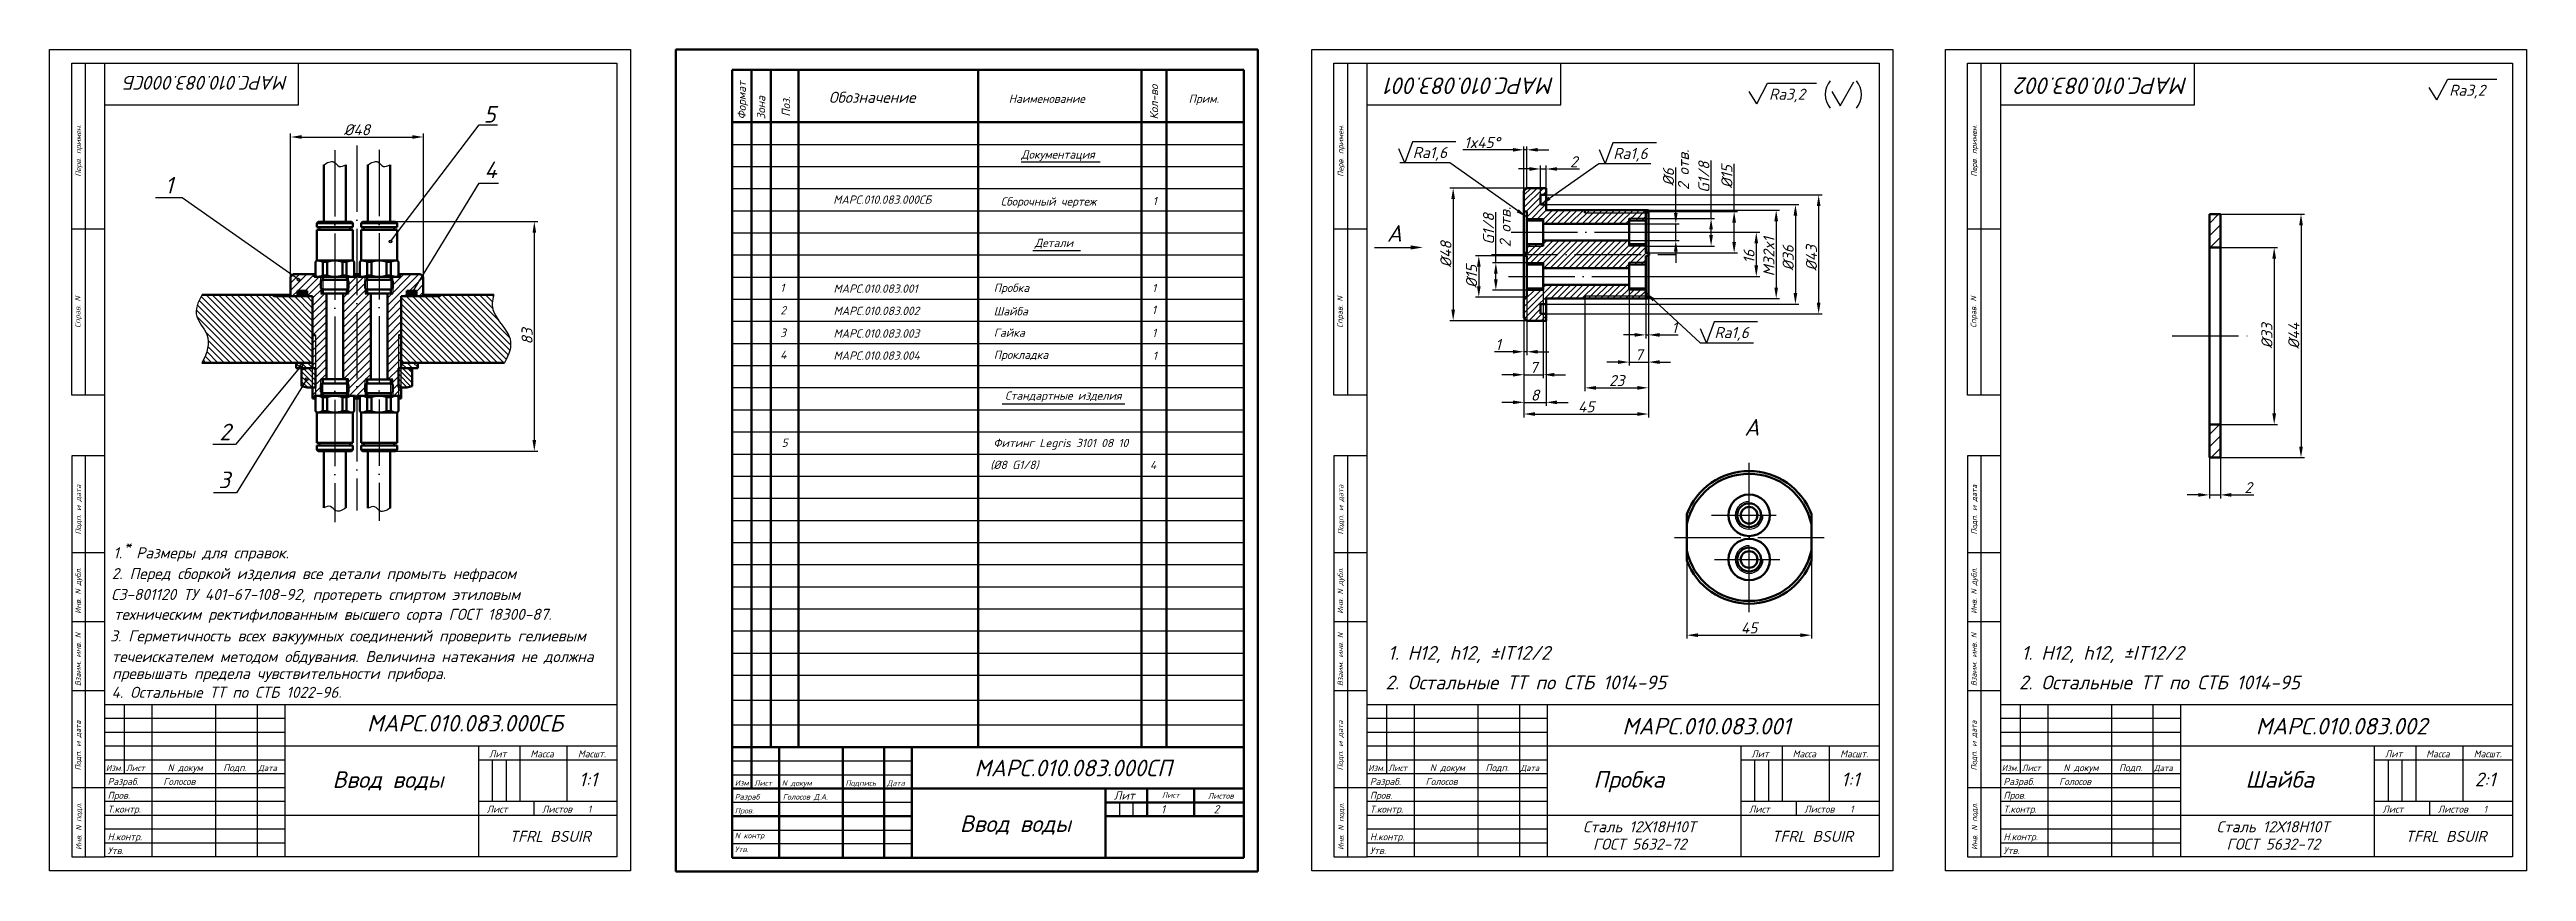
# Model space of a CAD drawing. Header units: millimetres. Extents: x -5427 to 3670, y -5891 to 948.
# Drawn here: x 1169 to 2064, y -3544 to -3247 of the extents above; entities that cross this region are included whole.
import ezdxf
from ezdxf.enums import TextEntityAlignment as Align

# ---------------------------------------------------------------- set-up
doc = ezdxf.new("R2010")
doc.units = ezdxf.units.MM
doc.header["$MEASUREMENT"] = 0
doc.linetypes.add('ACAD_ISO04W100', pattern=[30, 24, -3, 0, -3])
doc.layers.add('оси', color=1, linetype='ACAD_ISO04W100')
doc.layers.add('Толстые', color=7, linetype='Continuous', lineweight=50)
doc.layers.add('Тонкие', color=140, linetype='Continuous', lineweight=25)
doc.styles.get("Standard").update_dxf_attribs({"font": 'isocpeui.ttf'})
doc.styles.add('TXT', font='isocpeui.ttf')
doc.styles.add('Для рамки', font='simplex.shx', dxfattribs={"oblique": 15, "height": 4})
doc.dimstyles.new('ISO-25', dxfattribs={"dimtxt": 4, "dimasz": 4, "dimexe": 1.25, "dimexo": 0, "dimtad": 1, "dimtxsty": 'Standard', "dimcen": 2.5, "dimadec": 0, "dimazin": 0, "dimtfac": 1, "dimtmove": 0, "dimatfit": 3, "dimfxl": 1, "dimarcsym": 0})

msp = doc.modelspace()

# ---------------------------------------------------------------- texts
at = {"layer": 'Тонкие'}
for s, height, rotation, p in [('МАРС.010.083.000СБ', 5, 180, (1255, -3256.708)), ('МАРС.010.083.001', 6, 180, (1712.595, -3257.293)), ('МАРС.010.083.002', 6, 180, (1941.547, -3257.293)), ('2 отв.', 4, 90, (1761.162, -3298.009)), ('2 отв.', 4, 90, (1696.74, -3318.698))]:
    msp.add_text(s, height=height, rotation=rotation, dxfattribs=at).set_placement(p)
at = {"layer": 'Тонкие', "style": 'TXT'}
for s, p in [('Формат', (1420.353, -3272.482)), ('Зона', (1427.353, -3272.482)), ('Поз.', (1436.353, -3271.482)), ('Кол-во', (1569.353, -3272.482))]:
    msp.add_text(s, height=3, rotation=90, dxfattribs=at).set_placement(p)
for s, height, p in [('Обозначение', 4, (1450.353, -3266.482)), ('Наименование', 3, (1515.353, -3266.482)), ('Прим.', 3, (1580.353, -3266.482)), ('Документация', 3, (1519.848, -3286.65)), ('МАРС.010.083.000СБ', 3, (1451.923, -3302.973)), ('Сборочный чертеж', 3, (1512.454, -3303.648)), ('1', 3, (1567.353, -3303.482)), ('Детали', 3, (1524.764, -3318.618)), ('1', 3, (1432.775, -3334.869)), ('МАРС.010.083.001', 3, (1452.01, -3335.165)), ('Пробка', 3, (1509.935, -3334.873)), ('1', 3, (1567.153, -3334.957)), ('2', 3, (1432.819, -3343.005)), ('МАРС.010.083.002', 3, (1452.042, -3343.211)), ('Шайба', 3, (1509.91, -3343.343)), ('1', 3, (1567.088, -3342.838)), ('3', 3, (1432.775, -3351.094)), ('4', 3, (1432.775, -3359.094)), ('МАРС.010.083.003', 3, (1452.01, -3351.389)), ('МАРС.010.083.004', 3, (1452.01, -3359.389)), ('Гайка', 3, (1509.935, -3351.098)), ('Прокладка', 3, (1509.935, -3359.098)), ('1', 3, (1567.153, -3351.182)), ('1', 3, (1567.403, -3359.419)), ('Стандартные изделия', 3, (1514.021, -3373.865)), ('5', 3, (1433.277, -3390.891)), ('Фитинг Legris 3101 08 10', 3, (1509.783, -3390.995)), ('(%%c8 G1/8)', 3, (1508.69, -3398.901)), ('4', 3, (1566.4, -3398.949)), ('Ввод воды', 6, (1270.967, -3514.236)), ('Разраб', 2, (1416.353, -3518.482)), ('Изм', 2, (1416.353, -3513.482)), ('Лист', 2, (1423.353, -3513.482)), ('N докум', 2, (1433.353, -3513.482)), ('Голосов Д.А.', 2, (1433.687, -3518.482)), ('Подпись', 2, (1456.353, -3513.482)), ('Дата', 2, (1471.353, -3513.482)), ('Лит', 3, (1553.353, -3518.482)), ('Лист', 2, (1570.678, -3517.829)), ('Листов', 2, (1587.358, -3518.119)), ('Пров.', 2, (1416.353, -3523.482)), ('Ввод воды', 6, (1497.679, -3530.2)), ('1', 3, (1570.353, -3523.482)), ('2', 3, (1589.353, -3523.482)), ('Утв.', 2, (1416.353, -3537.482)), ('N контр', 2, (1416.353, -3532.482))]:
    msp.add_text(s, height=height, dxfattribs=at).set_placement(p)
at = {"layer": 'Тонкие'}
for s, height, p in [('Ra3,2', 4, (1790.108, -3265.361)), ('Ra3,2', 4, (2035.906, -3263.935)), ('5', 6, (1325.579, -3273.628)), ('Ra1,6', 4, (1661.373, -3286.453)), ('Ra1,6', 4, (1733.821, -3286.791)), ('1', 6, (1210.4, -3299.25)), ('4', 6, (1325.858, -3293.703)), ('А', 6, (1652.011, -3316.687)), ('Ra1,6', 4, (1770.391, -3351.564)), ('2', 6, (1230.084, -3388.524)), ('А', 6, (1781.202, -3386.829)), ('3', 6, (1229.735, -3405.844)), ('1.  Размеры для справок.', 4, (1191.744, -3431.222)), ('*', 4, (1195.709, -3428.191)), ('2. Перед сборкой изделия все детали промыть нефрасом', 4, (1191.162, -3438.739)), ('С3-801120 ТУ 401-67-108-92, протереть спиртом этиловым', 4, (1191.001, -3446.276)), ('техническим ректифилованным высшего сорта ГОСТ 18300-87.', 4, (1191.965, -3453.47)), ('3. Герметичность всех вакуумных соединений проверить гелиевым  ', 4, (1190.636, -3461.254)), ('1. H12, h12, %%pIT12/2', 5, (1652.384, -3467.923)), ('1. H12, h12, %%pIT12/2', 5, (1881.336, -3467.923)), ('превышать предела чувствительности прибора.', 4, (1191.349, -3474.84)), ('течеискателем методом обдувания. Величина натекания не должна', 4, (1191.166, -3468.759)), ('4. Остальные ТТ по СТБ 1022-96.', 4, (1191.127, -3481.672)), ('2. Остальные ТТ по СТБ 1014-95', 5, (1651.485, -3478.603)), ('2. Остальные ТТ по СТБ 1014-95', 5, (1880.437, -3478.603)), ('МАРС.010.083.000СБ', 6, (1283.408, -3493.856)), ('МАРС.010.083.001', 6, (1737.043, -3494.924)), ('МАРС.010.083.002', 6, (1965.995, -3494.924)), ('Изм.', 2.25, (1189.083, -3508.137)), ('Лист', 2.25, (1196.37, -3508.137)), ('Дата', 2.25, (1244.119, -3508.167)), ('1:1', 5, (1360.002, -3513.679)), ('МАРС.010.083.000СП', 6, (1502.948, -3510.052)), ('Изм.', 2.25, (1645.247, -3508.137)), ('Лист', 2.25, (1652.534, -3508.137)), ('Дата', 2.25, (1700.283, -3508.167)), ('Пробка', 6, (1726.628, -3514.188)), ('1:1', 5, (1816.166, -3513.679)), ('Изм.', 2.25, (1874.199, -3508.137)), ('Лист', 2.25, (1881.486, -3508.137)), ('Дата', 2.25, (1929.235, -3508.167)), ('Шайба', 6, (1962.268, -3514.188)), ('2:1', 5, (2045.119, -3513.679)), ('Разраб.', 2.5, (1189.715, -3513.182)), ('Пров.', 2.5, (1189.715, -3518.182)), ('Голосов', 2.5, (1209.844, -3513.182)), ('Разраб.', 2.5, (1645.879, -3513.182)), ('Пров.', 2.5, (1645.879, -3518.182)), ('Голосов', 2.5, (1666.008, -3513.182)), ('Разраб.', 2.5, (1874.831, -3513.182)), ('Пров.', 2.5, (1874.831, -3518.182)), ('Голосов', 2.5, (1894.96, -3513.182)), ('Т.контр.', 2.5, (1189.715, -3523.182)), ('Лист', 2.5, (1326.715, -3523.182)), ('Листов', 2.5, (1346.715, -3523.182)), ('1', 2.5, (1363.229, -3523.182)), ('Т.контр.', 2.5, (1645.879, -3523.182)), ('Сталь 12Х18Н10Т', 4, (1722.878, -3530.291)), ('Лист', 2.5, (1782.879, -3523.182)), ('Листов', 2.5, (1802.879, -3523.182)), ('1', 2.5, (1819.393, -3523.182)), ('Т.контр.', 2.5, (1874.831, -3523.182)), ('Сталь 12Х18Н10Т', 4, (1951.83, -3530.291)), ('Лист', 2.5, (2011.831, -3523.182)), ('Листов', 2.5, (2031.831, -3523.182)), ('1', 2.5, (2048.345, -3523.182)), ('Утв.', 2.5, (1189.715, -3538.182)), ('Н.контр.', 2.5, (1189.715, -3533.182)), ('TFRL BSUIR', 4, (1334.889, -3533.777)), ('Утв.', 2.5, (1645.879, -3538.182)), ('Н.контр.', 2.5, (1645.879, -3533.182)), ('ГОСТ 5632-72', 4, (1726.485, -3536.572)), ('TFRL BSUIR', 4, (1791.053, -3533.777)), ('Утв.', 2.5, (1874.831, -3538.182)), ('Н.контр.', 2.5, (1874.831, -3533.182)), ('ГОСТ 5632-72', 4, (1955.437, -3536.572)), ('TFRL BSUIR', 4, (2020.006, -3533.777))]:
    msp.add_text(s, height=height, dxfattribs=at).set_placement(p)
at = {"layer": 'Тонкие', "linetype": 'Continuous', "style": 'Для рамки', "oblique": 15}
for s, p in [('Перв. примен.', (1180.12, -3293.209)), ('Перв. примен.', (1636.284, -3293.209)), ('Перв. примен.', (1865.236, -3293.209)), ('Справ. N', (1179.876, -3347.844)), ('Справ. N', (1636.04, -3347.844)), ('Справ. N', (1864.992, -3347.844)), ('Подп. и дата', (1180.136, -3422.623)), ('Подп. и дата', (1636.3, -3422.623)), ('Подп. и дата', (1865.252, -3422.623)), ('Инв. N дубл.', (1180.038, -3451.263)), ('Инв. N дубл.', (1636.202, -3451.263)), ('Инв. N дубл.', (1865.154, -3451.263)), ('Взаим. инв. N', (1180.038, -3477.425)), ('Взаим. инв. N', (1636.202, -3477.425)), ('Взаим. инв. N', (1865.154, -3477.425)), ('Подп. и дата', (1180.038, -3507.925)), ('Подп. и дата', (1636.202, -3507.925)), ('Подп. и дата', (1865.154, -3507.925)), ('Инв. N подл.', (1180.263, -3536.696)), ('Инв. N подл.', (1636.427, -3536.696)), ('Инв. N подл.', (1865.38, -3536.696))]:
    msp.add_text(s, height=2, rotation=90, dxfattribs=at).set_placement(p)
at = {"layer": 'Тонкие'}
for s, p in [('N докум', (1217.715, -3508.182)), ('Подп.', (1235.715, -3508.182)), ('Лит', (1330.715, -3503.182)), ('Масса', (1346.715, -3503.182)), ('Масшт.', (1364.715, -3503.182)), ('N докум', (1673.879, -3508.182)), ('Подп.', (1691.879, -3508.182)), ('Лит', (1786.879, -3503.182)), ('Масса', (1802.879, -3503.182)), ('Масшт.', (1820.879, -3503.182)), ('N докум', (1902.831, -3508.182)), ('Подп.', (1920.831, -3508.182)), ('Лит', (2015.831, -3503.182)), ('Масса', (2031.831, -3503.182)), ('Масшт.', (2049.831, -3503.182))]:
    msp.add_text(s, height=2.5, dxfattribs=at).set_placement(p, align=Align.CENTER)

# ---------------------------------------------------------------- blocks, each defined once
blk = doc.blocks.new('*D144')
at = {"layer": 'Defpoints', "color": 0, "transparency": 16777216}
for p in [(1303.8, -3278.83), (1255.8, -3329.45), (1303.8, -3329.5)]:
    blk.add_point(p, dxfattribs=at)
at = {"layer": 'Тонкие', "color": 0, "lineweight": -2, "transparency": 16777216}
for p, q in [((1255.8, -3329.45), (1255.8, -3277.58)), ((1259.8, -3278.83), (1299.8, -3278.83)), ((1303.8, -3329.5), (1303.8, -3277.58))]:
    blk.add_line(p, q, dxfattribs=at)
at = {"layer": 'Тонкие', "color": 0, "transparency": 16777216}
for points in [[(1259.8, -3278.16), (1259.8, -3279.49), (1255.8, -3278.83)], [(1299.8, -3278.16), (1299.8, -3279.49), (1303.8, -3278.83)]]:
    blk.add_solid(points, dxfattribs=at)
at = {"layer": 'Тонкие', "color": 0, "transparency": 16777216, "insert": (1279.8, -3276.2), "char_height": 4, "attachment_point": 5}
blk.add_mtext('%%c48', dxfattribs=at)
blk = doc.blocks.new('*D145')
at = {"layer": 'Defpoints', "color": 0, "transparency": 16777216}
for p in [(1293.8, -3309.45), (1293.8, -3392.45), (1343.91, -3392.45)]:
    blk.add_point(p, dxfattribs=at)
at = {"layer": 'Тонкие', "color": 0, "lineweight": -2, "transparency": 16777216}
for p, q in [((1293.8, -3309.45), (1345.16, -3309.45)), ((1343.91, -3313.45), (1343.91, -3388.45)), ((1293.8, -3392.45), (1345.16, -3392.45))]:
    blk.add_line(p, q, dxfattribs=at)
at = {"layer": 'Тонкие', "color": 0, "transparency": 16777216}
for points in [[(1343.24, -3313.45), (1344.57, -3313.45), (1343.91, -3309.45)], [(1343.24, -3388.45), (1344.57, -3388.45), (1343.91, -3392.45)]]:
    blk.add_solid(points, dxfattribs=at)
at = {"layer": 'Тонкие', "color": 0, "transparency": 16777216, "insert": (1341.28, -3350.95), "char_height": 4, "attachment_point": 5, "rotation": 90}
blk.add_mtext('83', dxfattribs=at)
blk = doc.blocks.new('*D37')
at = {"layer": 'Defpoints', "color": 0, "transparency": 16777216}
for p in [(1746.54, -3313.28), (1746.54, -3329.28), (1785.5, -3329.28)]:
    blk.add_point(p, dxfattribs=at)
at = {"layer": 'Тонкие', "color": 0, "lineweight": -2, "transparency": 16777216}
for p, q in [((1746.54, -3313.28), (1786.75, -3313.28)), ((1785.5, -3317.28), (1785.5, -3325.28)), ((1746.54, -3329.28), (1786.75, -3329.28))]:
    blk.add_line(p, q, dxfattribs=at)
at = {"layer": 'Тонкие', "color": 0, "transparency": 16777216}
for points in [[(1784.83, -3317.28), (1786.17, -3317.28), (1785.5, -3313.28)], [(1784.83, -3325.28), (1786.17, -3325.28), (1785.5, -3329.28)]]:
    blk.add_solid(points, dxfattribs=at)
at = {"layer": 'Тонкие', "color": 0, "transparency": 16777216, "insert": (1782.88, -3322.11), "char_height": 4, "attachment_point": 5, "rotation": 90}
blk.add_mtext('16', dxfattribs=at)
blk = doc.blocks.new('*D38')
at = {"layer": 'Defpoints', "color": 0, "transparency": 16777216}
for p in [(1745.54, -3308.28), (1745.54, -3318.28), (1769.17, -3318.28)]:
    blk.add_point(p, dxfattribs=at)
at = {"layer": 'Тонкие', "color": 0, "lineweight": -2, "transparency": 16777216}
for p, q in [((1769.17, -3308.28), (1769.17, -3287.29)), ((1745.54, -3308.28), (1770.42, -3308.28)), ((1745.54, -3318.28), (1770.42, -3318.28)), ((1769.17, -3314.28), (1769.17, -3312.28))]:
    blk.add_line(p, q, dxfattribs=at)
at = {"layer": 'Тонкие', "color": 0, "transparency": 16777216}
for points in [[(1768.5, -3312.28), (1769.84, -3312.28), (1769.17, -3308.28)], [(1768.5, -3314.28), (1769.84, -3314.28), (1769.17, -3318.28)]]:
    blk.add_solid(points, dxfattribs=at)
at = {"layer": 'Тонкие', "color": 0, "transparency": 16777216, "insert": (1766.55, -3293.38), "char_height": 4, "attachment_point": 5, "rotation": 90}
blk.add_mtext('G1/8', dxfattribs=at)
blk = doc.blocks.new('*D39')
at = {"layer": 'Defpoints', "color": 0, "transparency": 16777216}
for p in [(1746.54, -3305.78), (1746.54, -3320.78), (1777.5, -3320.78)]:
    blk.add_point(p, dxfattribs=at)
at = {"layer": 'Тонкие', "color": 0, "lineweight": -2, "transparency": 16777216}
for p, q in [((1777.5, -3305.78), (1777.5, -3288.51)), ((1746.54, -3305.78), (1778.75, -3305.78)), ((1777.5, -3316.78), (1777.5, -3309.78)), ((1746.54, -3320.78), (1778.75, -3320.78))]:
    blk.add_line(p, q, dxfattribs=at)
at = {"layer": 'Тонкие', "color": 0, "transparency": 16777216}
for points in [[(1776.83, -3309.78), (1778.17, -3309.78), (1777.5, -3305.78)], [(1776.83, -3316.78), (1778.17, -3316.78), (1777.5, -3320.78)]]:
    blk.add_solid(points, dxfattribs=at)
at = {"layer": 'Тонкие', "color": 0, "transparency": 16777216, "insert": (1774.87, -3293.17), "char_height": 4, "attachment_point": 5, "rotation": 90}
blk.add_mtext('%%c15', dxfattribs=at)
blk = doc.blocks.new('*D40')
at = {"layer": 'Defpoints', "color": 0, "transparency": 16777216}
for p in [(1746.54, -3305.28), (1746.54, -3337.28), (1792.7, -3337.28)]:
    blk.add_point(p, dxfattribs=at)
at = {"layer": 'Тонкие', "color": 0, "lineweight": -2, "transparency": 16777216}
for p, q in [((1746.54, -3305.28), (1793.95, -3305.28)), ((1792.7, -3309.28), (1792.7, -3333.28)), ((1746.54, -3337.28), (1793.95, -3337.28))]:
    blk.add_line(p, q, dxfattribs=at)
at = {"layer": 'Тонкие', "color": 0, "transparency": 16777216}
for points in [[(1792.03, -3309.28), (1793.36, -3309.28), (1792.7, -3305.28)], [(1792.03, -3333.28), (1793.36, -3333.28), (1792.7, -3337.28)]]:
    blk.add_solid(points, dxfattribs=at)
at = {"layer": 'Тонкие', "color": 0, "transparency": 16777216, "insert": (1790.07, -3322.11), "char_height": 4, "attachment_point": 5, "rotation": 90}
blk.add_mtext('M32x1', dxfattribs=at)
blk = doc.blocks.new('*D41')
at = {"layer": 'Defpoints', "color": 0, "transparency": 16777216}
for p in [(1709.54, -3303.28), (1709.54, -3339.28), (1799.65, -3339.28)]:
    blk.add_point(p, dxfattribs=at)
at = {"layer": 'Тонкие', "color": 0, "lineweight": -2, "transparency": 16777216}
for p, q in [((1709.54, -3303.28), (1800.9, -3303.28)), ((1799.65, -3307.28), (1799.65, -3335.28)), ((1709.54, -3339.28), (1800.9, -3339.28))]:
    blk.add_line(p, q, dxfattribs=at)
at = {"layer": 'Тонкие', "color": 0, "transparency": 16777216}
for points in [[(1798.98, -3307.28), (1800.32, -3307.28), (1799.65, -3303.28)], [(1798.98, -3335.28), (1800.32, -3335.28), (1799.65, -3339.28)]]:
    blk.add_solid(points, dxfattribs=at)
at = {"layer": 'Тонкие', "color": 0, "transparency": 16777216, "insert": (1797.03, -3322.59), "char_height": 4, "attachment_point": 5, "rotation": 90}
blk.add_mtext('%%c36', dxfattribs=at)
blk = doc.blocks.new('*D42')
at = {"layer": 'Defpoints', "color": 0, "transparency": 16777216}
for p in [(1709.54, -3299.78), (1709.54, -3342.78), (1808.04, -3342.78)]:
    blk.add_point(p, dxfattribs=at)
at = {"layer": 'Тонкие', "color": 0, "lineweight": -2, "transparency": 16777216}
for p, q in [((1709.54, -3299.78), (1809.29, -3299.78)), ((1808.04, -3303.78), (1808.04, -3338.78)), ((1709.54, -3342.78), (1809.29, -3342.78))]:
    blk.add_line(p, q, dxfattribs=at)
at = {"layer": 'Тонкие', "color": 0, "transparency": 16777216}
for points in [[(1807.38, -3303.78), (1808.71, -3303.78), (1808.04, -3299.78)], [(1807.38, -3338.78), (1808.71, -3338.78), (1808.04, -3342.78)]]:
    blk.add_solid(points, dxfattribs=at)
at = {"layer": 'Тонкие', "color": 0, "transparency": 16777216, "insert": (1805.42, -3322.59), "char_height": 4, "attachment_point": 5, "rotation": 90}
blk.add_mtext('%%c43', dxfattribs=at)
blk = doc.blocks.new('*D43')
at = {"layer": 'Defpoints', "color": 0, "transparency": 16777216}
for p in [(1702.54, -3297.28), (1675.96, -3345.28), (1702.54, -3345.28)]:
    blk.add_point(p, dxfattribs=at)
at = {"layer": 'Тонкие', "color": 0, "lineweight": -2, "transparency": 16777216}
for p, q in [((1702.54, -3297.28), (1674.71, -3297.28)), ((1675.96, -3301.28), (1675.96, -3341.28)), ((1702.54, -3345.28), (1674.71, -3345.28))]:
    blk.add_line(p, q, dxfattribs=at)
at = {"layer": 'Тонкие', "color": 0, "transparency": 16777216}
for points in [[(1675.29, -3301.28), (1676.62, -3301.28), (1675.96, -3297.28)], [(1675.29, -3341.28), (1676.62, -3341.28), (1675.96, -3345.28)]]:
    blk.add_solid(points, dxfattribs=at)
at = {"layer": 'Тонкие', "color": 0, "transparency": 16777216, "insert": (1673.33, -3321.28), "char_height": 4, "attachment_point": 5, "rotation": 90}
blk.add_mtext('%%c48', dxfattribs=at)
blk = doc.blocks.new('*D44')
at = {"layer": 'Defpoints', "color": 0, "transparency": 16777216}
for p in [(1702.54, -3324.28), (1691.38, -3334.28), (1702.54, -3334.28)]:
    blk.add_point(p, dxfattribs=at)
at = {"layer": 'Тонкие', "color": 0, "lineweight": -2, "transparency": 16777216}
for p, q in [((1691.38, -3324.28), (1691.38, -3306.01)), ((1702.54, -3324.28), (1690.13, -3324.28)), ((1691.38, -3330.28), (1691.38, -3328.28)), ((1702.54, -3334.28), (1690.13, -3334.28))]:
    blk.add_line(p, q, dxfattribs=at)
at = {"layer": 'Тонкие', "color": 0, "transparency": 16777216}
for points in [[(1690.71, -3328.28), (1692.04, -3328.28), (1691.38, -3324.28)], [(1690.71, -3330.28), (1692.04, -3330.28), (1691.38, -3334.28)]]:
    blk.add_solid(points, dxfattribs=at)
at = {"layer": 'Тонкие', "color": 0, "transparency": 16777216, "insert": (1688.75, -3312.1), "char_height": 4, "attachment_point": 5, "rotation": 90}
blk.add_mtext('G1/8', dxfattribs=at)
blk = doc.blocks.new('*D45')
at = {"layer": 'Defpoints', "color": 0, "transparency": 16777216}
for p in [(1701.6, -3321.78), (1685.23, -3336.78), (1701.54, -3336.78)]:
    blk.add_point(p, dxfattribs=at)
at = {"layer": 'Тонкие', "color": 0, "lineweight": -2, "transparency": 16777216}
for p, q in [((1701.6, -3321.78), (1683.98, -3321.78)), ((1685.23, -3325.78), (1685.23, -3332.78)), ((1701.54, -3336.78), (1683.98, -3336.78))]:
    blk.add_line(p, q, dxfattribs=at)
at = {"layer": 'Тонкие', "color": 0, "transparency": 16777216}
for points in [[(1684.57, -3325.78), (1685.9, -3325.78), (1685.23, -3321.78)], [(1684.57, -3332.78), (1685.9, -3332.78), (1685.23, -3336.78)]]:
    blk.add_solid(points, dxfattribs=at)
at = {"layer": 'Тонкие', "color": 0, "transparency": 16777216, "insert": (1682.61, -3329.28), "char_height": 4, "attachment_point": 5, "rotation": 90}
blk.add_mtext('%%c15', dxfattribs=at)
blk = doc.blocks.new('*D46')
at = {"layer": 'Defpoints', "color": 0, "transparency": 16777216}
for p in [(1701.54, -3344.28), (1709.54, -3345.28), (1709.54, -3374.8)]:
    blk.add_point(p, dxfattribs=at)
at = {"layer": 'Тонкие', "color": 0, "lineweight": -2, "transparency": 16777216}
for p, q in [((1701.54, -3344.28), (1701.54, -3376.05)), ((1709.54, -3345.28), (1709.54, -3376.05)), ((1697.54, -3374.8), (1693.54, -3374.8)), ((1701.54, -3374.8), (1709.54, -3374.8)), ((1713.54, -3374.8), (1717.54, -3374.8))]:
    blk.add_line(p, q, dxfattribs=at)
at = {"layer": 'Тонкие', "color": 0, "transparency": 16777216}
for points in [[(1697.54, -3374.13), (1697.54, -3375.47), (1701.54, -3374.8)], [(1713.54, -3374.13), (1713.54, -3375.47), (1709.54, -3374.8)]]:
    blk.add_solid(points, dxfattribs=at)
at = {"layer": 'Тонкие', "color": 0, "transparency": 16777216, "insert": (1705.54, -3372.18), "char_height": 4, "attachment_point": 5}
blk.add_mtext('8', dxfattribs=at)
blk = doc.blocks.new('*D47')
at = {"layer": 'Defpoints', "color": 0, "transparency": 16777216}
for p in [(1709.54, -3290.4), (1707.54, -3299.78), (1709.54, -3299.78)]:
    blk.add_point(p, dxfattribs=at)
at = {"layer": 'Тонкие', "color": 0, "lineweight": -2, "transparency": 16777216}
for p, q in [((1703.54, -3290.4), (1699.54, -3290.4)), ((1707.54, -3299.78), (1707.54, -3289.15)), ((1707.54, -3290.4), (1709.54, -3290.4)), ((1709.54, -3299.78), (1709.54, -3289.15)), ((1713.54, -3290.4), (1721.63, -3290.4))]:
    blk.add_line(p, q, dxfattribs=at)
at = {"layer": 'Тонкие', "color": 0, "transparency": 16777216}
for points in [[(1703.54, -3289.73), (1703.54, -3291.06), (1707.54, -3290.4)], [(1713.54, -3289.73), (1713.54, -3291.06), (1709.54, -3290.4)]]:
    blk.add_solid(points, dxfattribs=at)
at = {"layer": 'Тонкие', "color": 0, "transparency": 16777216, "insert": (1719.58, -3287.77), "char_height": 4, "attachment_point": 5}
blk.add_mtext('2', dxfattribs=at)
blk = doc.blocks.new('*D48')
at = {"layer": 'Defpoints', "color": 0, "transparency": 16777216}
for p in [(1745.54, -3336.78), (1746.54, -3336.78), (1746.54, -3350.4)]:
    blk.add_point(p, dxfattribs=at)
at = {"layer": 'Тонкие', "color": 0, "lineweight": -2, "transparency": 16777216}
for p, q in [((1745.54, -3336.78), (1745.54, -3351.65)), ((1746.54, -3336.78), (1746.54, -3351.65)), ((1741.54, -3350.4), (1737.54, -3350.4)), ((1745.54, -3350.4), (1746.54, -3350.4)), ((1750.54, -3350.4), (1757.24, -3350.4))]:
    blk.add_line(p, q, dxfattribs=at)
at = {"layer": 'Тонкие', "color": 0, "transparency": 16777216}
for points in [[(1741.54, -3349.74), (1741.54, -3351.07), (1745.54, -3350.4)], [(1750.54, -3349.74), (1750.54, -3351.07), (1746.54, -3350.4)]]:
    blk.add_solid(points, dxfattribs=at)
at = {"layer": 'Тонкие', "color": 0, "transparency": 16777216, "insert": (1755.89, -3347.78), "char_height": 4, "attachment_point": 5}
blk.add_mtext('1', dxfattribs=at)
blk = doc.blocks.new('*D49')
at = {"layer": 'Defpoints', "color": 0, "transparency": 16777216}
for p in [(1739.54, -3334.28), (1746.54, -3337.28), (1746.54, -3360.24)]:
    blk.add_point(p, dxfattribs=at)
at = {"layer": 'Тонкие', "color": 0, "lineweight": -2, "transparency": 16777216}
for p, q in [((1739.54, -3334.28), (1739.54, -3361.49)), ((1746.54, -3337.28), (1746.54, -3361.49)), ((1735.54, -3360.24), (1731.54, -3360.24)), ((1739.54, -3360.24), (1746.54, -3360.24)), ((1750.54, -3360.24), (1754.54, -3360.24))]:
    blk.add_line(p, q, dxfattribs=at)
at = {"layer": 'Тонкие', "color": 0, "transparency": 16777216}
for points in [[(1735.54, -3359.57), (1735.54, -3360.91), (1739.54, -3360.24)], [(1750.54, -3359.57), (1750.54, -3360.91), (1746.54, -3360.24)]]:
    blk.add_solid(points, dxfattribs=at)
at = {"layer": 'Тонкие', "color": 0, "transparency": 16777216, "insert": (1743.04, -3357.59), "char_height": 4, "attachment_point": 5}
blk.add_mtext('7', dxfattribs=at)
blk = doc.blocks.new('*D50')
at = {"layer": 'Defpoints', "color": 0, "transparency": 16777216}
for p in [(1723.54, -3337.28), (1746.54, -3337.28), (1746.54, -3369.55)]:
    blk.add_point(p, dxfattribs=at)
at = {"layer": 'Тонкие', "color": 0, "lineweight": -2, "transparency": 16777216}
for p, q in [((1723.54, -3337.28), (1723.54, -3370.8)), ((1746.54, -3337.28), (1746.54, -3370.8)), ((1727.54, -3369.55), (1742.54, -3369.55))]:
    blk.add_line(p, q, dxfattribs=at)
at = {"layer": 'Тонкие', "color": 0, "transparency": 16777216}
for points in [[(1727.54, -3368.89), (1727.54, -3370.22), (1723.54, -3369.55)], [(1742.54, -3368.89), (1742.54, -3370.22), (1746.54, -3369.55)]]:
    blk.add_solid(points, dxfattribs=at)
at = {"layer": 'Тонкие', "color": 0, "transparency": 16777216, "insert": (1735.04, -3366.93), "char_height": 4, "attachment_point": 5}
blk.add_mtext('23', dxfattribs=at)
blk = doc.blocks.new('*D51')
at = {"layer": 'Defpoints', "color": 0, "transparency": 16777216}
for p in [(1746.54, -3337.28), (1701.54, -3344.28), (1746.54, -3379.02)]:
    blk.add_point(p, dxfattribs=at)
at = {"layer": 'Тонкие', "color": 0, "lineweight": -2, "transparency": 16777216}
for p, q in [((1746.54, -3337.28), (1746.54, -3380.27)), ((1701.54, -3344.28), (1701.54, -3380.27)), ((1705.54, -3379.02), (1742.54, -3379.02))]:
    blk.add_line(p, q, dxfattribs=at)
at = {"layer": 'Тонкие', "color": 0, "transparency": 16777216}
for points in [[(1705.54, -3378.35), (1705.54, -3379.69), (1701.54, -3379.02)], [(1742.54, -3378.35), (1742.54, -3379.69), (1746.54, -3379.02)]]:
    blk.add_solid(points, dxfattribs=at)
at = {"layer": 'Тонкие', "color": 0, "transparency": 16777216, "insert": (1724.04, -3376.4), "char_height": 4, "attachment_point": 5}
blk.add_mtext('45', dxfattribs=at)
blk = doc.blocks.new('*D52')
at = {"layer": 'Defpoints', "color": 0, "transparency": 16777216}
for p in [(1760.42, -3431.99), (1805.42, -3431.99), (1805.42, -3459.01)]:
    blk.add_point(p, dxfattribs=at)
at = {"layer": 'Тонкие', "color": 0, "lineweight": -2, "transparency": 16777216}
for p, q in [((1760.42, -3431.99), (1760.42, -3460.26)), ((1805.42, -3431.99), (1805.42, -3460.26)), ((1764.42, -3459.01), (1801.42, -3459.01))]:
    blk.add_line(p, q, dxfattribs=at)
at = {"layer": 'Тонкие', "color": 0, "transparency": 16777216}
for points in [[(1764.42, -3458.34), (1764.42, -3459.68), (1760.42, -3459.01)], [(1801.42, -3458.34), (1801.42, -3459.68), (1805.42, -3459.01)]]:
    blk.add_solid(points, dxfattribs=at)
at = {"layer": 'Тонкие', "color": 0, "transparency": 16777216, "insert": (1782.92, -3456.39), "char_height": 4, "attachment_point": 5}
blk.add_mtext('45', dxfattribs=at)
blk = doc.blocks.new('*D53')
at = {"layer": 'Defpoints', "color": 0, "transparency": 16777216}
for p in [(1702.54, -3336.78), (1701.54, -3344.28), (1702.54, -3356.5)]:
    blk.add_point(p, dxfattribs=at)
at = {"layer": 'Тонкие', "color": 0, "lineweight": -2, "transparency": 16777216}
for p, q in [((1702.54, -3336.78), (1702.54, -3357.75)), ((1701.54, -3344.28), (1701.54, -3357.75)), ((1697.54, -3356.5), (1690.84, -3356.5)), ((1702.54, -3356.5), (1701.54, -3356.5)), ((1706.54, -3356.5), (1710.54, -3356.5))]:
    blk.add_line(p, q, dxfattribs=at)
at = {"layer": 'Тонкие', "color": 0, "transparency": 16777216}
for points in [[(1697.54, -3355.84), (1697.54, -3357.17), (1701.54, -3356.5)], [(1706.54, -3355.84), (1706.54, -3357.17), (1702.54, -3356.5)]]:
    blk.add_solid(points, dxfattribs=at)
at = {"layer": 'Тонкие', "color": 0, "transparency": 16777216, "insert": (1692.19, -3353.88), "char_height": 4, "attachment_point": 5}
blk.add_mtext('1', dxfattribs=at)
blk = doc.blocks.new('*D54')
at = {"layer": 'Defpoints', "color": 0, "transparency": 16777216}
for p in [(1702.54, -3283.46), (1701.54, -3298.28), (1702.54, -3297.28)]:
    blk.add_point(p, dxfattribs=at)
at = {"layer": 'Тонкие', "color": 0, "lineweight": -2, "transparency": 16777216}
for p, q in [((1697.54, -3283.46), (1679.4, -3283.46)), ((1701.54, -3298.28), (1701.54, -3282.21)), ((1702.54, -3283.46), (1701.54, -3283.46)), ((1702.54, -3297.28), (1702.54, -3282.21)), ((1706.54, -3283.46), (1710.54, -3283.46))]:
    blk.add_line(p, q, dxfattribs=at)
at = {"layer": 'Тонкие', "color": 0, "transparency": 16777216}
for points in [[(1697.54, -3282.79), (1697.54, -3284.12), (1701.54, -3283.46)], [(1706.54, -3282.79), (1706.54, -3284.12), (1702.54, -3283.46)]]:
    blk.add_solid(points, dxfattribs=at)
at = {"layer": 'Тонкие', "color": 0, "transparency": 16777216, "insert": (1686.38, -3280.83), "char_height": 4, "attachment_point": 5}
blk.add_mtext('1x45%%d', dxfattribs=at)
blk = doc.blocks.new('*D55')
at = {"layer": 'Defpoints', "color": 0, "transparency": 16777216}
for p in [(1708.54, -3334.28), (1701.54, -3344.28), (1708.54, -3364.81)]:
    blk.add_point(p, dxfattribs=at)
at = {"layer": 'Тонкие', "color": 0, "lineweight": -2, "transparency": 16777216}
for p, q in [((1708.54, -3334.28), (1708.54, -3366.06)), ((1701.54, -3344.28), (1701.54, -3366.06)), ((1697.54, -3364.81), (1693.54, -3364.81)), ((1701.54, -3364.81), (1708.54, -3364.81)), ((1712.54, -3364.81), (1716.54, -3364.81))]:
    blk.add_line(p, q, dxfattribs=at)
at = {"layer": 'Тонкие', "color": 0, "transparency": 16777216}
for points in [[(1697.54, -3364.15), (1697.54, -3365.48), (1701.54, -3364.81)], [(1712.54, -3364.15), (1712.54, -3365.48), (1708.54, -3364.81)]]:
    blk.add_solid(points, dxfattribs=at)
at = {"layer": 'Тонкие', "color": 0, "transparency": 16777216, "insert": (1705.04, -3362.16), "char_height": 4, "attachment_point": 5}
blk.add_mtext('7', dxfattribs=at)
blk = doc.blocks.new('*D56')
at = {"layer": 'Defpoints', "color": 0, "transparency": 16777216}
for p in [(1739.6, -3310.28), (1739.6, -3316.28), (1756.41, -3316.28)]:
    blk.add_point(p, dxfattribs=at)
at = {"layer": 'Тонкие', "color": 0, "lineweight": -2, "transparency": 16777216}
for p, q in [((1756.41, -3306.28), (1756.41, -3289.83)), ((1739.6, -3310.28), (1757.66, -3310.28)), ((1756.41, -3316.28), (1756.41, -3310.28)), ((1739.6, -3316.28), (1757.66, -3316.28)), ((1756.41, -3320.28), (1756.41, -3324.28))]:
    blk.add_line(p, q, dxfattribs=at)
at = {"layer": 'Тонкие', "color": 0, "transparency": 16777216}
for points in [[(1755.74, -3306.28), (1757.08, -3306.28), (1756.41, -3310.28)], [(1755.74, -3320.28), (1757.08, -3320.28), (1756.41, -3316.28)]]:
    blk.add_solid(points, dxfattribs=at)
at = {"layer": 'Тонкие', "color": 0, "transparency": 16777216, "insert": (1753.78, -3293.35), "char_height": 4, "attachment_point": 5, "rotation": 90}
blk.add_mtext('%%c6', dxfattribs=at)
blk = doc.blocks.new('*D137')
at = {"layer": 'Defpoints', "color": 0, "transparency": 16777216}
for p in [(1953.23, -3318.78), (1953.23, -3382.78), (1972.67, -3382.78)]:
    blk.add_point(p, dxfattribs=at)
at = {"layer": 'Тонкие', "color": 0, "lineweight": -2, "transparency": 16777216}
for p, q in [((1953.23, -3318.78), (1973.92, -3318.78)), ((1972.67, -3322.78), (1972.67, -3378.78)), ((1953.23, -3382.78), (1973.92, -3382.78))]:
    blk.add_line(p, q, dxfattribs=at)
at = {"layer": 'Тонкие', "color": 0, "transparency": 16777216}
for points in [[(1972, -3322.78), (1973.33, -3322.78), (1972.67, -3318.78)], [(1972, -3378.78), (1973.33, -3378.78), (1972.67, -3382.78)]]:
    blk.add_solid(points, dxfattribs=at)
at = {"layer": 'Тонкие', "color": 0, "transparency": 16777216, "insert": (1970.04, -3350.78), "char_height": 4, "attachment_point": 5, "rotation": 90}
blk.add_mtext('%%c33', dxfattribs=at)
blk = doc.blocks.new('*D138')
at = {"layer": 'Defpoints', "color": 0, "transparency": 16777216}
for p in [(1953.23, -3306.78), (1953.23, -3394.78), (1982.36, -3394.78)]:
    blk.add_point(p, dxfattribs=at)
at = {"layer": 'Тонкие', "color": 0, "lineweight": -2, "transparency": 16777216}
for p, q in [((1953.23, -3306.78), (1983.61, -3306.78)), ((1982.36, -3310.78), (1982.36, -3390.78)), ((1953.23, -3394.78), (1983.61, -3394.78))]:
    blk.add_line(p, q, dxfattribs=at)
at = {"layer": 'Тонкие', "color": 0, "transparency": 16777216}
for points in [[(1981.69, -3310.78), (1983.03, -3310.78), (1982.36, -3306.78)], [(1981.69, -3390.78), (1983.03, -3390.78), (1982.36, -3394.78)]]:
    blk.add_solid(points, dxfattribs=at)
at = {"layer": 'Тонкие', "color": 0, "transparency": 16777216, "insert": (1979.74, -3350.78), "char_height": 4, "attachment_point": 5, "rotation": 90}
blk.add_mtext('%%c44', dxfattribs=at)
blk = doc.blocks.new('*D139')
at = {"layer": 'Defpoints', "color": 0, "transparency": 16777216}
for p in [(1949.23, -3394.78), (1953.23, -3394.78), (1953.23, -3408.27)]:
    blk.add_point(p, dxfattribs=at)
at = {"layer": 'Тонкие', "color": 0, "lineweight": -2, "transparency": 16777216}
for p, q in [((1949.23, -3394.78), (1949.23, -3409.52)), ((1953.23, -3394.78), (1953.23, -3409.52)), ((1945.23, -3408.27), (1941.23, -3408.27)), ((1949.23, -3408.27), (1953.23, -3408.27)), ((1957.23, -3408.27), (1965.32, -3408.27))]:
    blk.add_line(p, q, dxfattribs=at)
at = {"layer": 'Тонкие', "color": 0, "transparency": 16777216}
for points in [[(1945.23, -3407.6), (1945.23, -3408.94), (1949.23, -3408.27)], [(1957.23, -3407.6), (1957.23, -3408.94), (1953.23, -3408.27)]]:
    blk.add_solid(points, dxfattribs=at)
at = {"layer": 'Тонкие', "color": 0, "transparency": 16777216, "insert": (1963.28, -3405.64), "char_height": 4, "attachment_point": 5}
blk.add_mtext('2', dxfattribs=at)

# ---------------------------------------------------------------- dimensions: what is measured, and where the dimension line sits
at = {"layer": 'Тонкие'}
for base, p1, p2, text, picture, middle in [((1303.797, -3278.826), (1255.797, -3329.454), (1303.797, -3329.501), '%%c48', '*D144', (1279.797, -3276.201)), ((1953.231, -3408.27), (1949.231, -3394.779), (1953.231, -3394.781), '2', '*D139', (1963.276, -3405.645))]:
    dim = msp.add_linear_dim(base=base, p1=p1, p2=p2, text=text, dimstyle='ISO-25', dxfattribs=at)
    dim.commit()
    dim.dimension.update_dxf_attribs({"geometry": picture, "text_midpoint": middle})
dim = msp.add_linear_dim(base=(1702.54, -3283.457), p1=(1701.54, -3298.277), p2=(1702.54, -3297.277), text='1x45%%d', dimstyle='ISO-25', dxfattribs=at)
dim.commit()
dim.dimension.update_dxf_attribs({"geometry": '*D54', "text_midpoint": (1686.375, -3283.457), "dimtype": 160})
for base, p1, p2, picture, middle in [((1709.54, -3290.397), (1707.54, -3299.777), (1709.54, -3299.777), '*D47', (1719.584, -3287.772)), ((1708.54, -3364.814), (1701.54, -3344.277), (1708.54, -3334.277), '*D55', (1705.04, -3362.163)), ((1746.54, -3379.021), (1701.54, -3344.277), (1746.54, -3337.277), '*D51', (1724.04, -3376.396)), ((1746.54, -3369.552), (1723.54, -3337.277), (1746.54, -3337.277), '*D50', (1735.04, -3366.927)), ((1746.54, -3360.24), (1739.54, -3334.277), (1746.54, -3337.277), '*D49', (1743.04, -3357.589)), ((1746.54, -3350.402), (1745.54, -3336.777), (1746.54, -3336.777), '*D48', (1755.891, -3347.777)), ((1805.417, -3459.01), (1760.417, -3431.992), (1805.417, -3431.992), '*D52', (1782.917, -3456.385))]:
    dim = msp.add_linear_dim(base=base, p1=p1, p2=p2, dimstyle='ISO-25', dxfattribs=at)
    dim.commit()
    dim.dimension.update_dxf_attribs({"geometry": picture, "text_midpoint": middle})
for base, p1, p2, text, picture, middle in [((1756.41, -3316.277), (1739.604, -3310.277), (1739.604, -3316.277), '%%c6', '*D56', (1756.41, -3293.352)), ((1769.171, -3318.277), (1745.54, -3308.277), (1745.54, -3318.277), 'G1/8', '*D38', (1769.171, -3293.385)), ((1777.499, -3320.777), (1746.54, -3305.777), (1746.54, -3320.777), '%%c15', '*D39', (1777.499, -3293.174)), ((1808.045, -3342.777), (1709.54, -3299.777), (1709.54, -3342.777), '%%c43', '*D42', (1808.045, -3322.594)), ((1691.377, -3334.277), (1702.54, -3324.277), (1702.54, -3334.277), 'G1/8', '*D44', (1691.377, -3312.104)), ((1799.651, -3339.277), (1709.54, -3303.277), (1709.54, -3339.277), '%%c36', '*D41', (1799.651, -3322.594)), ((1792.696, -3337.277), (1746.54, -3305.277), (1746.54, -3337.277), 'M32x1', '*D40', (1792.696, -3322.114))]:
    dim = msp.add_linear_dim(base=base, p1=p1, p2=p2, angle=90, text=text, dimstyle='ISO-25', dxfattribs=at)
    dim.commit()
    dim.dimension.update_dxf_attribs({"geometry": picture, "text_midpoint": middle, "dimtype": 160})
for base, p1, p2, text, picture, middle in [((1675.956, -3345.277), (1702.54, -3297.277), (1702.54, -3345.277), '%%c48', '*D43', (1673.331, -3321.277)), ((1982.361, -3394.781), (1953.231, -3306.781), (1953.231, -3394.781), '%%c44', '*D138', (1979.736, -3350.781)), ((1972.666, -3382.781), (1953.231, -3318.781), (1953.231, -3382.781), '%%c33', '*D137', (1970.041, -3350.781)), ((1685.235, -3336.777), (1701.604, -3321.777), (1701.54, -3336.777), '%%c15', '*D45', (1682.61, -3329.277))]:
    dim = msp.add_linear_dim(base=base, p1=p1, p2=p2, angle=90, text=text, dimstyle='ISO-25', dxfattribs=at)
    dim.commit()
    dim.dimension.update_dxf_attribs({"geometry": picture, "text_midpoint": middle})
dim = msp.add_linear_dim(base=(1343.908, -3392.454), p1=(1293.797, -3309.454), p2=(1293.797, -3392.454), angle=90, dimstyle='ISO-25', dxfattribs=at)
dim.commit()
dim.dimension.update_dxf_attribs({"geometry": '*D145', "text_midpoint": (1341.283, -3350.954)})
dim = msp.add_linear_dim(base=(1785.502, -3329.277), p1=(1746.54, -3313.277), p2=(1746.54, -3329.277), angle=90, dimstyle='ISO-25', dxfattribs=at)
dim.commit()
dim.dimension.update_dxf_attribs({"geometry": '*D37', "text_midpoint": (1785.502, -3322.114), "dimtype": 160})
for base, p2, picture, middle in [((1702.54, -3356.502), (1702.54, -3336.777), '*D53', (1692.189, -3356.502)), ((1709.54, -3374.8), (1709.54, -3345.277), '*D46', (1705.54, -3374.8))]:
    dim = msp.add_linear_dim(base=base, p1=(1701.54, -3344.277), p2=p2, dimstyle='ISO-25', dxfattribs=at)
    dim.commit()
    dim.dimension.update_dxf_attribs({"geometry": picture, "text_midpoint": middle, "dimtype": 160})

# ---------------------------------------------------------------- hatches: boundary and pattern name
at = {"layer": 'Тонкие'}
h = msp.add_hatch(dxfattribs=at)
h.set_pattern_fill('ANSI31', color=256, scale=0.5, style=0)
h.set_pattern_definition([(45, (-3421.0179, -1253.9139), (-1.122532, 1.122532), [])])
h.paths.add_polyline_path([(1745.54, -3306.277), (1723.54, -3306.277), (1723.54, -3305.277), (1709.54, -3305.277), (1709.54, -3303.277), (1707.54, -3303.277), (1707.54, -3299.777), (1709.54, -3299.777), (1709.54, -3297.277), (1702.54, -3297.277), (1701.54, -3298.277), (1701.54, -3305.777), (1702.54, -3305.777), (1702.54, -3308.277), (1708.54, -3308.277), (1708.54, -3310.277), (1739.604, -3310.277), (1739.604, -3308.277), (1745.54, -3308.277)])
h.paths.add_polyline_path([(1708.54, -3308.277), (1702.54, -3308.277), (1702.54, -3308.977), (1708.54, -3308.977)], flags=16)
h.paths.add_polyline_path([(1708.54, -3317.577), (1702.54, -3317.577), (1702.54, -3318.277), (1708.54, -3318.277)], flags=16)
h.paths.add_polyline_path([(1739.604, -3316.277), (1708.54, -3316.277), (1708.54, -3318.277), (1702.54, -3318.277), (1702.54, -3320.777), (1701.54, -3320.777), (1701.54, -3321.277), (1746.54, -3321.277), (1746.54, -3320.777), (1745.54, -3320.777), (1745.54, -3318.277), (1739.604, -3318.277)])
h.paths.add_polyline_path([(1745.54, -3308.277), (1739.604, -3308.277), (1739.604, -3308.977), (1745.54, -3308.977)])
h.paths.add_polyline_path([(1745.54, -3317.577), (1739.604, -3317.577), (1739.604, -3318.277), (1745.54, -3318.277)], flags=17)
h.paths.add_polyline_path([(1745.54, -3321.777), (1746.54, -3321.777), (1746.54, -3321.277), (1701.54, -3321.277), (1701.54, -3321.777), (1702.54, -3321.777), (1702.54, -3324.277), (1708.54, -3324.277), (1708.54, -3326.277), (1739.54, -3326.277), (1739.54, -3324.277), (1745.54, -3324.277), (1745.54, -3323.777)])
h.paths.add_polyline_path([(1745.54, -3324.277), (1739.54, -3324.277), (1739.54, -3324.977), (1745.54, -3324.977)], flags=16)
h.paths.add_polyline_path([(1708.54, -3324.277), (1702.54, -3324.277), (1702.54, -3324.977), (1708.54, -3324.977)], flags=16)
h.paths.add_polyline_path([(1708.54, -3333.577), (1702.54, -3333.577), (1702.54, -3334.277), (1708.54, -3334.277)], flags=16)
h.paths.add_polyline_path([(1745.54, -3334.277), (1739.54, -3334.277), (1739.54, -3332.277), (1708.54, -3332.277), (1708.54, -3334.277), (1702.54, -3334.277), (1702.54, -3335.777), (1702.54, -3336.777), (1701.54, -3336.777), (1701.54, -3344.277), (1702.54, -3345.277), (1709.54, -3345.277), (1709.54, -3342.777), (1707.54, -3342.777), (1707.54, -3339.277), (1709.54, -3339.277), (1709.54, -3337.277), (1723.54, -3337.277), (1723.54, -3336.277), (1745.54, -3336.277)])
h.paths.add_polyline_path([(1745.54, -3333.577), (1739.54, -3333.577), (1739.54, -3334.277), (1745.54, -3334.277)])
h.paths.add_polyline_path([(1746.54, -3336.777), (1745.54, -3336.777), (1745.54, -3336.277), (1723.54, -3336.277), (1723.54, -3337.277), (1735.54, -3337.277), (1746.54, -3337.277)])
h.paths.add_polyline_path([(1746.54, -3305.277), (1723.54, -3305.277), (1723.54, -3306.277), (1745.54, -3306.277), (1745.54, -3305.777), (1746.54, -3305.777)])
h = msp.add_hatch(dxfattribs=at)
h.set_pattern_fill('ANSI31', color=256, angle=180, style=0)
h.set_pattern_definition([(225, (-23.641, -10460.0764), (2.245064, -2.245064), [])])
h.paths.add_polyline_path([(1949.231, -3382.781), (1949.231, -3394.781), (1953.231, -3394.781), (1953.231, -3382.781)])
h.paths.add_polyline_path([(1949.231, -3306.781), (1949.231, -3318.781), (1953.231, -3318.781), (1953.231, -3306.781)])
h = msp.add_hatch(dxfattribs=at)
h.set_pattern_fill('ANSI31', color=256, scale=0.6, style=0)
h.set_pattern_definition([(45, (-2274.8511, -2374.0177), (-1.3470384, 1.3470384), [])])
h.paths.add_polyline_path([(1266.797, -3330.858), (1266.797, -3329.454), (1264.297, -3329.454), (1264.297, -3328.454), (1256.797, -3328.454), (1255.797, -3329.454), (1255.797, -3336.454), (1258.297, -3336.454), (1258.297, -3334.454), (1261.797, -3334.454), (1261.797, -3336.454), (1263.797, -3336.454), (1263.797, -3350.454), (1264.797, -3350.454), (1264.797, -3372.454), (1266.797, -3372.454), (1266.797, -3371.05), (1266.797, -3368.358), (1266.797, -3366.454), (1268.797, -3366.454), (1268.797, -3335.454), (1266.797, -3335.454), (1266.797, -3333.55)])
h.paths.add_polyline_path([(1284.797, -3335.454), (1282.797, -3335.454), (1282.797, -3333.55), (1282.797, -3330.858), (1282.797, -3329.454), (1280.297, -3329.454), (1280.297, -3328.454), (1279.797, -3328.454), (1279.797, -3373.454), (1280.297, -3373.454), (1280.297, -3372.454), (1282.797, -3372.454), (1282.797, -3371.114), (1282.797, -3368.423), (1282.797, -3366.518), (1284.797, -3366.518)])
h.paths.add_polyline_path([(1279.797, -3328.454), (1279.297, -3328.454), (1279.297, -3329.454), (1276.797, -3329.454), (1276.797, -3330.858), (1276.797, -3333.55), (1276.797, -3335.454), (1274.797, -3335.454), (1274.797, -3366.454), (1276.797, -3366.454), (1276.797, -3368.358), (1276.797, -3371.05), (1276.797, -3372.454), (1279.297, -3372.454), (1279.297, -3373.454), (1279.797, -3373.454)])
h.paths.add_polyline_path([(1303.797, -3329.454), (1302.797, -3328.454), (1295.297, -3328.454), (1295.297, -3329.454), (1292.797, -3329.454), (1292.797, -3330.858), (1292.797, -3333.55), (1292.797, -3335.454), (1290.797, -3335.454), (1290.797, -3366.518), (1292.797, -3366.518), (1292.797, -3368.423), (1292.797, -3371.114), (1292.797, -3372.454), (1294.797, -3372.454), (1294.797, -3350.454), (1295.797, -3350.454), (1295.797, -3336.454), (1297.797, -3336.454), (1297.797, -3334.454), (1301.297, -3334.454), (1301.297, -3336.454), (1303.797, -3336.454)])
h.paths.add_polyline_path([(1267.497, -3329.454), (1266.797, -3329.454), (1266.797, -3330.858), (1267.497, -3330.454)], flags=17)
h.paths.add_polyline_path([(1267.497, -3333.954), (1266.797, -3333.55), (1266.797, -3335.454), (1267.497, -3335.454)], flags=17)
h.paths.add_polyline_path([(1276.797, -3329.454), (1276.097, -3329.454), (1276.097, -3330.454), (1276.797, -3330.858)], flags=16)
h.paths.add_polyline_path([(1276.797, -3333.55), (1276.097, -3333.954), (1276.097, -3335.454), (1276.797, -3335.454)], flags=16)
h.paths.add_polyline_path([(1283.497, -3329.454), (1282.797, -3329.454), (1282.797, -3330.858), (1283.497, -3330.454)], flags=17)
h.paths.add_polyline_path([(1283.497, -3333.954), (1282.797, -3333.55), (1282.797, -3335.454), (1283.497, -3335.454)], flags=17)
h.paths.add_polyline_path([(1292.797, -3333.55), (1292.097, -3333.954), (1292.097, -3335.454), (1292.797, -3335.454)], flags=16)
h.paths.add_polyline_path([(1292.797, -3329.454), (1292.097, -3329.454), (1292.097, -3330.454), (1292.797, -3330.858)], flags=16)
h.paths.add_polyline_path([(1267.497, -3366.454), (1266.797, -3366.454), (1266.797, -3368.358), (1267.497, -3367.954)], flags=16)
h.paths.add_polyline_path([(1276.797, -3366.454), (1276.097, -3366.454), (1276.097, -3367.954), (1276.797, -3368.358)], flags=16)
h.paths.add_polyline_path([(1267.497, -3371.454), (1266.797, -3371.05), (1266.797, -3372.454), (1267.497, -3372.454)], flags=17)
h.paths.add_polyline_path([(1276.797, -3371.05), (1276.097, -3371.454), (1276.097, -3372.454), (1276.797, -3372.454)], flags=16)
h.paths.add_polyline_path([(1283.497, -3371.518), (1282.797, -3371.114), (1282.797, -3372.454), (1283.497, -3372.454)], flags=17)
h.paths.add_polyline_path([(1283.497, -3366.518), (1282.797, -3366.518), (1282.797, -3368.423), (1283.497, -3368.018)], flags=16)
h.paths.add_polyline_path([(1292.797, -3366.518), (1292.097, -3366.518), (1292.097, -3368.018), (1292.797, -3368.423)], flags=16)
h.paths.add_polyline_path([(1292.797, -3371.114), (1292.097, -3371.518), (1292.097, -3372.454), (1292.797, -3372.454)])
h.paths.add_polyline_path([(1295.797, -3350.454), (1294.797, -3350.454), (1294.797, -3362.454), (1295.797, -3362.454)], flags=16)
h.paths.add_polyline_path([(1295.797, -3369.454), (1294.797, -3369.454), (1294.797, -3372.454), (1295.297, -3372.454), (1295.297, -3373.454), (1295.797, -3373.454)])
h.paths.add_polyline_path([(1264.797, -3369.454), (1263.797, -3369.454), (1263.797, -3373.454), (1264.297, -3373.454), (1264.297, -3372.454), (1264.797, -3372.454)])
h.paths.add_polyline_path([(1264.797, -3350.454), (1263.797, -3350.454), (1263.797, -3362.454), (1264.797, -3362.454)], flags=16)
h = msp.add_hatch(dxfattribs=at)
h.set_pattern_fill('ANSI31', color=256, scale=0.5, angle=90, style=0)
h.set_pattern_definition([(135, (231.9577, -1291.9436), (-1.122532, -1.122532), [])])
edge = h.paths.add_edge_path()
edge.add_line((1263.797, -3360.454), (1263.797, -3336.454))
edge.add_line((1263.797, -3336.454), (1249.797, -3336.454))
edge.add_line((1249.797, -3336.454), (1249.297, -3335.954))
edge.add_line((1249.297, -3335.954), (1223.849, -3335.954))
edge.add_spline(control_points=[(1223.849, -3335.954), (1222.23, -3338.602), (1220.316, -3343.529), (1227.62, -3351.121), (1225.684, -3356.946), (1223.772, -3360.454)], knot_values=[4.4502939, 4.4502939, 4.4502939, 4.4502939, 12.8875134, 20.3846162, 31.1913762, 31.1913762, 31.1913762, 31.1913762], degree=3, periodic=0)
edge.add_line((1223.772, -3360.454), (1263.797, -3360.454))
edge = h.paths.add_edge_path()
edge.add_line((1295.797, -3360.454), (1333.09, -3360.454))
edge.add_spline(control_points=[(1333.09, -3360.454), (1334.771, -3357.512), (1337.225, -3350.976), (1328.205, -3343.514), (1328.623, -3337.985), (1329.282, -3335.954)], knot_values=[10.5341289, 10.5341289, 10.5341289, 10.5341289, 19.7681964, 31.4350946, 37.968722, 37.968722, 37.968722, 37.968722], degree=3, periodic=0)
edge.add_line((1329.282, -3335.954), (1310.297, -3335.954))
edge.add_line((1310.297, -3335.954), (1309.797, -3336.454))
edge.add_line((1309.797, -3336.454), (1295.797, -3336.454))
edge.add_line((1295.797, -3336.454), (1295.797, -3360.454))
h = msp.add_hatch(dxfattribs=at)
h.set_pattern_fill('ANSI37', color=256, scale=0.05, angle=90, style=0)
h.set_pattern_definition([(135, (-48.22461, -1281.34178), (-0.112253202, -0.112253202), []), (225, (-48.22461, -1281.34178), (0.112253202, -0.112253202), [])])
h.paths.add_polyline_path([(1258.297, -3334.454), (1258.297, -3336.454), (1261.797, -3336.454), (1261.797, -3334.454)])
h.paths.add_polyline_path([(1297.797, -3334.454), (1297.797, -3336.454), (1301.297, -3336.454), (1301.297, -3334.454)])
h = msp.add_hatch(dxfattribs=at)
h.set_pattern_fill('ANSI31', color=256, scale=0.5, angle=90, style=0)
h.set_pattern_definition([(135, (-2274.8511, -2374.0177), (-1.122532, -1.122532), [])])
h.paths.add_polyline_path([(1263.797, -3360.454), (1257.797, -3360.454), (1257.797, -3362.454), (1263.797, -3362.454)])
h.paths.add_polyline_path([(1301.797, -3360.454), (1295.797, -3360.454), (1295.797, -3362.454), (1301.797, -3362.454)])
h = msp.add_hatch(dxfattribs=at)
h.set_pattern_fill('ANSI31', color=256, scale=0.4, angle=90, style=0)
h.set_pattern_definition([(135, (-2274.8511, -2374.0177), (-0.8980256, -0.8980256), [])])
h.paths.add_polyline_path([(1263.797, -3362.454), (1261.797, -3362.454), (1259.797, -3362.954), (1259.797, -3368.954), (1261.797, -3369.454), (1263.797, -3369.454)])
h.paths.add_polyline_path([(1264.797, -3362.454), (1263.797, -3362.454), (1263.797, -3369.454), (1264.797, -3369.454)])
h.paths.add_polyline_path([(1295.797, -3362.454), (1294.797, -3362.454), (1294.797, -3369.454), (1295.797, -3369.454)])
h.paths.add_polyline_path([(1295.797, -3369.454), (1297.797, -3369.454), (1299.797, -3368.954), (1299.797, -3362.954), (1297.797, -3362.454), (1295.797, -3362.454)])

# ---------------------------------------------------------------- linework, layer by layer
for p, q in [((1168.715, -3247.182), (1378.715, -3247.182)), ((1168.715, -3544.182), (1168.715, -3247.182)), ((1378.715, -3247.182), (1378.715, -3544.182)), ((1624.879, -3544.182), (1624.879, -3247.182)), ((1624.879, -3247.182), (1834.879, -3247.182)), ((1834.879, -3247.182), (1834.879, -3544.182)), ((1853.831, -3247.182), (2063.831, -3247.182)), ((1853.831, -3544.182), (1853.831, -3247.182)), ((2063.831, -3247.182), (2063.831, -3544.182)), ((1176.715, -3372.182), (1176.715, -3252.182)), ((1176.715, -3252.182), (1188.715, -3252.182)), ((1181.715, -3372.182), (1181.715, -3252.182)), ((1188.715, -3252.182), (1373.715, -3252.182)), ((1188.715, -3539.182), (1188.715, -3252.182)), ((1258.715, -3267.182), (1258.715, -3252.182)), ((1373.715, -3252.182), (1373.715, -3539.182)), ((1632.879, -3372.182), (1632.879, -3252.182)), ((1632.879, -3252.182), (1644.879, -3252.182)), ((1637.879, -3372.182), (1637.879, -3252.182)), ((1644.879, -3539.182), (1644.879, -3252.182)), ((1644.879, -3252.182), (1829.879, -3252.182)), ((1714.879, -3267.182), (1714.879, -3252.182)), ((1829.879, -3252.182), (1829.879, -3539.182)), ((1861.831, -3372.182), (1861.831, -3252.182)), ((1861.831, -3252.182), (1873.831, -3252.182)), ((1866.831, -3372.182), (1866.831, -3252.182)), ((1873.831, -3252.182), (2058.831, -3252.182)), ((1873.831, -3539.182), (1873.831, -3252.182)), ((1943.831, -3267.182), (1943.831, -3252.182)), ((2058.831, -3252.182), (2058.831, -3539.182)), ((1188.715, -3267.182), (1258.715, -3267.182)), ((1644.879, -3267.182), (1714.879, -3267.182)), ((1873.831, -3267.182), (1943.831, -3267.182)), ((1188.715, -3312.182), (1176.715, -3312.182)), ((1644.879, -3312.182), (1632.879, -3312.182)), ((1873.831, -3312.182), (1861.831, -3312.182)), ((1188.715, -3372.182), (1176.715, -3372.182)), ((1644.879, -3372.182), (1632.879, -3372.182)), ((1873.831, -3372.182), (1861.831, -3372.182)), ((1176.715, -3394.182), (1176.715, -3539.182)), ((1188.715, -3394.182), (1176.715, -3394.182)), ((1181.715, -3539.182), (1181.715, -3394.182)), ((1632.879, -3394.182), (1632.879, -3539.182)), ((1644.879, -3394.182), (1632.879, -3394.182)), ((1637.879, -3539.182), (1637.879, -3394.182)), ((1861.831, -3394.182), (1861.831, -3539.182)), ((1873.831, -3394.182), (1861.831, -3394.182)), ((1866.831, -3539.182), (1866.831, -3394.182)), ((1188.715, -3429.182), (1176.715, -3429.182)), ((1644.879, -3429.182), (1632.879, -3429.182)), ((1873.831, -3429.182), (1861.831, -3429.182)), ((1188.715, -3454.182), (1176.715, -3454.182)), ((1644.879, -3454.182), (1632.879, -3454.182)), ((1873.831, -3454.182), (1861.831, -3454.182)), ((1188.715, -3479.182), (1176.715, -3479.182)), ((1644.879, -3479.182), (1632.879, -3479.182)), ((1873.831, -3479.182), (1861.831, -3479.182)), ((1373.715, -3484.182), (1188.715, -3484.182)), ((1195.715, -3484.182), (1195.715, -3509.182)), ((1195.715, -3484.182), (1195.715, -3509.182)), ((1205.715, -3484.182), (1205.715, -3539.182)), ((1205.715, -3484.182), (1205.715, -3539.182)), ((1228.715, -3484.182), (1228.715, -3539.182)), ((1228.715, -3484.182), (1228.715, -3539.182)), ((1243.715, -3484.182), (1243.715, -3539.182)), ((1243.715, -3484.182), (1243.715, -3539.182)), ((1253.715, -3484.182), (1253.715, -3539.182)), ((1253.715, -3484.182), (1253.715, -3539.182)), ((1829.879, -3484.182), (1644.879, -3484.182)), ((1651.879, -3484.182), (1651.879, -3509.182)), ((1651.879, -3484.182), (1651.879, -3509.182)), ((1661.879, -3484.182), (1661.879, -3539.182)), ((1661.879, -3484.182), (1661.879, -3539.182)), ((1684.879, -3484.182), (1684.879, -3539.182)), ((1684.879, -3484.182), (1684.879, -3539.182)), ((1699.879, -3484.182), (1699.879, -3539.182)), ((1699.879, -3484.182), (1699.879, -3539.182)), ((1709.879, -3484.182), (1709.879, -3539.182)), ((1709.879, -3484.182), (1709.879, -3539.182)), ((2058.831, -3484.182), (1873.831, -3484.182)), ((1880.831, -3484.182), (1880.831, -3509.182)), ((1880.831, -3484.182), (1880.831, -3509.182)), ((1890.831, -3484.182), (1890.831, -3539.182)), ((1890.831, -3484.182), (1890.831, -3539.182)), ((1913.831, -3484.182), (1913.831, -3539.182)), ((1913.831, -3484.182), (1913.831, -3539.182)), ((1928.831, -3484.182), (1928.831, -3539.182)), ((1928.831, -3484.182), (1928.831, -3539.182)), ((1938.831, -3484.182), (1938.831, -3539.182)), ((1938.831, -3484.182), (1938.831, -3539.182)), ((1373.715, -3499.182), (1253.715, -3499.182)), ((1323.715, -3499.182), (1323.715, -3539.182)), ((1323.715, -3499.182), (1323.715, -3539.182)), ((1338.715, -3499.182), (1338.715, -3519.182)), ((1338.715, -3499.182), (1338.715, -3519.182)), ((1355.715, -3499.182), (1355.715, -3519.182)), ((1355.715, -3499.182), (1355.715, -3519.182)), ((1829.879, -3499.182), (1709.879, -3499.182)), ((1779.879, -3499.182), (1779.879, -3539.182)), ((1779.879, -3499.182), (1779.879, -3539.182)), ((1794.879, -3499.182), (1794.879, -3519.182)), ((1794.879, -3499.182), (1794.879, -3519.182)), ((1811.879, -3499.182), (1811.879, -3519.182)), ((1811.879, -3499.182), (1811.879, -3519.182)), ((2058.831, -3499.182), (1938.831, -3499.182)), ((2008.831, -3499.182), (2008.831, -3539.182)), ((2008.831, -3499.182), (2008.831, -3539.182)), ((2023.831, -3499.182), (2023.831, -3519.182)), ((2023.831, -3499.182), (2023.831, -3519.182)), ((2040.831, -3499.182), (2040.831, -3519.182)), ((2040.831, -3499.182), (2040.831, -3519.182)), ((1253.715, -3504.182), (1188.715, -3504.182)), ((1373.715, -3504.182), (1323.715, -3504.182)), ((1709.879, -3504.182), (1644.879, -3504.182)), ((1829.879, -3504.182), (1779.879, -3504.182)), ((1938.831, -3504.182), (1873.831, -3504.182)), ((2058.831, -3504.182), (2008.831, -3504.182)), ((1188.715, -3514.182), (1176.715, -3514.182)), ((1253.715, -3509.182), (1188.715, -3509.182)), ((1253.715, -3509.182), (1188.715, -3509.182)), ((1644.879, -3514.182), (1632.879, -3514.182)), ((1709.879, -3509.182), (1644.879, -3509.182)), ((1709.879, -3509.182), (1644.879, -3509.182)), ((1873.831, -3514.182), (1861.831, -3514.182)), ((1938.831, -3509.182), (1873.831, -3509.182)), ((1938.831, -3509.182), (1873.831, -3509.182)), ((1373.715, -3524.182), (1253.715, -3524.182)), ((1373.715, -3524.182), (1253.715, -3524.182)), ((1373.715, -3519.182), (1323.715, -3519.182)), ((1373.715, -3519.182), (1323.715, -3519.182)), ((1343.715, -3519.182), (1343.715, -3524.182)), ((1343.715, -3519.182), (1343.715, -3524.182)), ((1829.879, -3524.182), (1709.879, -3524.182)), ((1829.879, -3524.182), (1709.879, -3524.182)), ((1829.879, -3519.182), (1779.879, -3519.182)), ((1829.879, -3519.182), (1779.879, -3519.182)), ((1799.879, -3519.182), (1799.879, -3524.182)), ((1799.879, -3519.182), (1799.879, -3524.182)), ((2058.831, -3524.182), (1938.831, -3524.182)), ((2058.831, -3524.182), (1938.831, -3524.182)), ((2058.831, -3519.182), (2008.831, -3519.182)), ((2058.831, -3519.182), (2008.831, -3519.182)), ((2028.831, -3519.182), (2028.831, -3524.182)), ((2028.831, -3519.182), (2028.831, -3524.182)), ((1378.715, -3544.182), (1168.715, -3544.182)), ((1176.715, -3539.182), (1188.715, -3539.182)), ((1373.715, -3539.182), (1188.715, -3539.182)), ((1834.879, -3544.182), (1624.879, -3544.182)), ((1632.879, -3539.182), (1644.879, -3539.182)), ((1829.879, -3539.182), (1644.879, -3539.182)), ((2063.831, -3544.182), (1853.831, -3544.182)), ((1861.831, -3539.182), (1873.831, -3539.182)), ((2058.831, -3539.182), (1873.831, -3539.182))]:
    msp.add_line(p, q)
at = {"layer": 'оси'}
for p, q in [((1271.797, -3283.595), (1271.797, -3418.105)), ((1279.797, -3281.925), (1279.797, -3413.974)), ((1287.797, -3283.455), (1287.797, -3417.644)), ((1696.94, -3313.277), (1749.735, -3313.277)), ((1689.757, -3321.277), (1756.279, -3321.277)), ((1695.913, -3329.277), (1750.527, -3329.277)), ((1935.77, -3350.781), (1963.082, -3350.781)), ((1782.917, -3450.723), (1782.917, -3396.174)), ((1769.341, -3415.64), (1792.74, -3415.64)), ((1755.914, -3423.64), (1810.12, -3423.64)), ((1770.405, -3431.64), (1793.968, -3431.64))]:
    msp.add_line(p, q, dxfattribs=at)
at = {"layer": 'Толстые'}
for p, q in [((1395.053, -3247.182), (1395.053, -3544.482)), ((1605.353, -3247.182), (1395.053, -3247.182)), ((1605.353, -3544.482), (1605.353, -3247.182)), ((1415.353, -3539.482), (1415.353, -3254.482)), ((1600.353, -3254.482), (1415.353, -3254.482)), ((1422.353, -3499.482), (1422.353, -3254.482)), ((1429.353, -3499.482), (1429.353, -3254.482)), ((1439.353, -3499.482), (1439.353, -3254.482)), ((1439.353, -3254.482), (1439.353, -3254.482)), ((1504.353, -3499.482), (1504.353, -3254.482)), ((1563.353, -3499.482), (1563.353, -3254.482)), ((1572.353, -3499.482), (1572.353, -3254.482)), ((1600.353, -3539.482), (1600.353, -3254.482)), ((1415.353, -3273.482), (1600.353, -3273.482)), ((1267.797, -3288.911), (1267.797, -3309.454)), ((1275.797, -3288.911), (1275.797, -3309.454)), ((1283.797, -3288.911), (1283.797, -3309.454)), ((1291.797, -3288.911), (1291.797, -3309.454)), ((1702.54, -3297.277), (1701.54, -3298.277)), ((1701.54, -3344.277), (1701.54, -3298.277)), ((1702.54, -3297.277), (1709.54, -3297.277)), ((1707.54, -3303.277), (1707.54, -3299.777)), ((1707.54, -3299.777), (1709.54, -3299.777)), ((1709.54, -3305.277), (1709.54, -3297.277)), ((1265.297, -3309.954), (1265.797, -3309.454)), ((1265.297, -3309.954), (1278.297, -3309.954)), ((1265.297, -3309.954), (1265.297, -3311.454)), ((1265.297, -3311.454), (1278.297, -3311.454)), ((1265.797, -3309.454), (1277.797, -3309.454)), ((1266.297, -3311.454), (1266.297, -3312.454)), ((1277.297, -3311.454), (1277.297, -3312.454)), ((1278.297, -3309.954), (1277.797, -3309.454)), ((1278.297, -3309.954), (1278.297, -3311.454)), ((1281.297, -3309.954), (1281.797, -3309.454)), ((1281.297, -3309.954), (1294.297, -3309.954)), ((1281.297, -3309.954), (1281.297, -3311.454)), ((1281.297, -3311.454), (1294.297, -3311.454)), ((1281.797, -3309.454), (1293.797, -3309.454)), ((1282.297, -3311.454), (1282.297, -3312.454)), ((1293.297, -3311.454), (1293.297, -3312.454)), ((1294.297, -3309.954), (1293.797, -3309.454)), ((1294.297, -3309.954), (1294.297, -3311.454)), ((1701.54, -3305.777), (1702.54, -3305.777)), ((1702.54, -3320.777), (1702.54, -3305.777)), ((1702.54, -3308.977), (1708.54, -3308.977)), ((1707.54, -3303.277), (1709.54, -3303.277)), ((1708.54, -3318.277), (1708.54, -3308.277)), ((1708.54, -3310.277), (1739.604, -3310.277)), ((1709.54, -3305.277), (1746.54, -3305.277)), ((1709.54, -3305.277), (1735.54, -3305.277)), ((1723.54, -3306.277), (1723.54, -3305.277)), ((1739.604, -3308.277), (1739.604, -3318.277)), ((1745.54, -3308.977), (1739.604, -3308.977)), ((1745.54, -3320.777), (1745.54, -3305.777)), ((1745.54, -3305.777), (1746.54, -3305.777)), ((1746.54, -3337.277), (1746.54, -3305.277)), ((1949.231, -3306.781), (1953.231, -3306.781)), ((1949.231, -3306.781), (1949.231, -3394.779)), ((1953.231, -3394.781), (1953.231, -3306.867)), ((1265.297, -3312.454), (1265.297, -3323.454)), ((1265.297, -3312.454), (1278.297, -3312.454)), ((1278.297, -3312.454), (1278.297, -3323.454)), ((1281.297, -3312.454), (1281.297, -3323.454)), ((1281.297, -3312.454), (1294.297, -3312.454)), ((1294.297, -3312.454), (1294.297, -3323.454)), ((1701.54, -3320.777), (1702.54, -3320.777)), ((1702.54, -3317.577), (1708.54, -3317.577)), ((1708.54, -3316.277), (1739.604, -3316.277)), ((1745.54, -3317.577), (1739.604, -3317.577)), ((1745.54, -3320.777), (1746.54, -3320.777)), ((1949.231, -3318.781), (1953.231, -3318.781)), ((1255.797, -3329.454), (1256.797, -3328.454)), ((1255.797, -3329.454), (1255.797, -3336.454)), ((1256.797, -3328.454), (1264.797, -3328.454)), ((1264.297, -3328.454), (1264.297, -3329.454)), ((1264.297, -3329.454), (1279.297, -3329.454)), ((1264.797, -3323.954), (1265.297, -3323.454)), ((1264.797, -3328.954), (1264.797, -3323.954)), ((1264.797, -3328.954), (1265.297, -3329.454)), ((1265.297, -3323.454), (1278.297, -3323.454)), ((1265.297, -3329.454), (1278.297, -3329.454)), ((1265.297, -3329.454), (1278.297, -3329.454)), ((1267.497, -3330.454), (1267.497, -3329.454)), ((1267.538, -3323.954), (1269.055, -3323.954)), ((1267.538, -3328.954), (1267.538, -3323.954)), ((1267.538, -3328.954), (1269.055, -3328.954)), ((1269.055, -3328.954), (1269.055, -3323.954)), ((1274.538, -3323.954), (1276.055, -3323.954)), ((1274.538, -3328.954), (1274.538, -3323.954)), ((1274.538, -3328.954), (1276.055, -3328.954)), ((1276.055, -3328.954), (1276.055, -3323.954)), ((1276.097, -3330.454), (1276.097, -3329.454)), ((1278.297, -3323.454), (1278.797, -3323.954)), ((1278.297, -3329.454), (1278.797, -3328.954)), ((1278.797, -3328.954), (1278.797, -3323.954)), ((1278.797, -3328.454), (1280.797, -3328.454)), ((1279.297, -3328.518), (1279.297, -3329.518)), ((1280.297, -3328.454), (1280.297, -3329.454)), ((1280.297, -3329.454), (1295.297, -3329.454)), ((1280.797, -3323.954), (1281.297, -3323.454)), ((1280.797, -3328.954), (1280.797, -3323.954)), ((1280.797, -3328.954), (1281.297, -3329.454)), ((1281.297, -3323.454), (1294.297, -3323.454)), ((1283.497, -3330.454), (1283.497, -3329.454)), ((1283.538, -3323.954), (1285.055, -3323.954)), ((1283.538, -3328.954), (1283.538, -3323.954)), ((1283.538, -3328.954), (1285.055, -3328.954)), ((1285.055, -3328.954), (1285.055, -3323.954)), ((1290.538, -3323.954), (1292.055, -3323.954)), ((1290.538, -3328.954), (1290.538, -3323.954)), ((1290.538, -3328.954), (1292.055, -3328.954)), ((1292.055, -3328.954), (1292.055, -3323.954)), ((1292.097, -3330.454), (1292.097, -3329.454)), ((1294.297, -3323.454), (1294.797, -3323.954)), ((1294.297, -3329.454), (1294.797, -3328.954)), ((1294.797, -3328.954), (1294.797, -3323.954)), ((1294.797, -3328.454), (1302.797, -3328.454)), ((1295.297, -3328.454), (1295.297, -3329.454)), ((1303.797, -3329.454), (1302.797, -3328.454)), ((1303.797, -3329.454), (1303.797, -3336.454)), ((1701.604, -3321.777), (1702.604, -3321.777)), ((1702.54, -3336.777), (1702.54, -3321.777)), ((1702.54, -3335.777), (1702.54, -3322.777)), ((1702.54, -3335.777), (1702.54, -3322.777)), ((1702.54, -3324.977), (1708.54, -3324.977)), ((1708.54, -3334.277), (1708.54, -3324.277)), ((1708.54, -3326.277), (1739.54, -3326.277)), ((1739.54, -3324.277), (1739.54, -3334.277)), ((1745.54, -3324.977), (1739.54, -3324.977)), ((1745.54, -3336.777), (1745.54, -3321.777)), ((1745.54, -3321.777), (1746.54, -3321.777)), ((1745.54, -3323.777), (1745.54, -3336.777)), ((1745.54, -3323.777), (1745.54, -3336.777)), ((1255.797, -3335.954), (1223.849, -3335.954)), ((1249.797, -3336.454), (1249.297, -3335.954)), ((1249.797, -3336.454), (1263.797, -3336.454)), ((1258.297, -3334.454), (1258.297, -3336.454)), ((1258.297, -3334.454), (1261.797, -3334.454)), ((1261.797, -3334.454), (1261.797, -3336.454)), ((1263.797, -3336.454), (1263.797, -3362.454)), ((1263.797, -3336.454), (1263.797, -3362.454)), ((1266.797, -3330.858), (1267.497, -3330.454)), ((1266.797, -3330.858), (1266.797, -3333.55)), ((1266.797, -3330.858), (1266.797, -3333.55)), ((1266.797, -3333.55), (1267.497, -3333.954)), ((1266.797, -3335.454), (1276.797, -3335.454)), ((1267.497, -3330.454), (1276.097, -3330.454)), ((1267.497, -3333.954), (1276.097, -3333.954)), ((1267.497, -3333.954), (1267.497, -3335.454)), ((1268.797, -3335.454), (1268.797, -3366.454)), ((1274.797, -3335.454), (1274.797, -3366.454)), ((1276.797, -3330.858), (1276.097, -3330.454)), ((1276.797, -3333.55), (1276.097, -3333.954)), ((1276.097, -3333.954), (1276.097, -3335.454)), ((1276.797, -3330.858), (1276.797, -3333.55)), ((1276.797, -3330.858), (1276.797, -3333.55)), ((1282.797, -3330.858), (1283.497, -3330.454)), ((1282.797, -3330.858), (1282.797, -3333.55)), ((1282.797, -3330.858), (1282.797, -3333.55)), ((1282.797, -3333.55), (1283.497, -3333.954)), ((1282.797, -3335.454), (1292.797, -3335.454)), ((1283.497, -3330.454), (1292.097, -3330.454)), ((1283.497, -3333.954), (1292.097, -3333.954)), ((1283.497, -3333.954), (1283.497, -3335.454)), ((1284.797, -3335.454), (1284.797, -3366.518)), ((1290.797, -3335.454), (1290.797, -3366.518)), ((1292.797, -3330.858), (1292.097, -3330.454)), ((1292.797, -3333.55), (1292.097, -3333.954)), ((1292.097, -3333.954), (1292.097, -3335.454)), ((1292.797, -3330.858), (1292.797, -3333.55)), ((1292.797, -3330.858), (1292.797, -3333.55)), ((1295.797, -3336.454), (1295.797, -3362.454)), ((1295.797, -3336.454), (1309.797, -3336.454)), ((1295.797, -3336.454), (1295.797, -3362.454)), ((1297.797, -3334.454), (1297.797, -3336.454)), ((1297.797, -3334.454), (1301.297, -3334.454)), ((1301.297, -3334.454), (1301.297, -3336.454)), ((1303.797, -3335.954), (1329.282, -3335.954)), ((1309.797, -3336.454), (1310.297, -3335.954)), ((1701.54, -3336.777), (1702.54, -3336.777)), ((1702.54, -3333.577), (1708.54, -3333.577)), ((1708.54, -3332.277), (1739.54, -3332.277)), ((1709.54, -3337.277), (1746.54, -3337.277)), ((1709.54, -3337.277), (1735.54, -3337.277)), ((1709.54, -3337.277), (1709.54, -3345.277)), ((1723.54, -3337.277), (1723.54, -3336.277)), ((1745.54, -3333.577), (1739.54, -3333.577)), ((1745.54, -3336.777), (1746.54, -3336.777)), ((1702.54, -3345.277), (1701.54, -3344.277)), ((1702.54, -3345.277), (1709.54, -3345.277)), ((1707.54, -3342.777), (1707.54, -3339.277)), ((1707.54, -3339.277), (1709.54, -3339.277)), ((1707.54, -3342.777), (1709.54, -3342.777)), ((1263.797, -3350.454), (1264.797, -3350.454)), ((1294.797, -3350.454), (1295.797, -3350.454)), ((1223.772, -3360.454), (1263.797, -3360.454)), ((1257.797, -3360.454), (1257.797, -3362.454)), ((1257.797, -3362.454), (1264.797, -3362.454)), ((1261.797, -3362.454), (1259.797, -3362.954)), ((1259.797, -3362.954), (1259.797, -3368.954)), ((1264.797, -3369.454), (1264.797, -3362.454)), ((1294.797, -3362.454), (1301.797, -3362.454)), ((1294.797, -3369.454), (1294.797, -3362.454)), ((1333.09, -3360.454), (1295.797, -3360.454)), ((1297.797, -3362.454), (1299.797, -3362.954)), ((1299.797, -3362.954), (1299.797, -3368.954)), ((1301.797, -3360.454), (1301.797, -3362.454)), ((1261.797, -3369.454), (1259.797, -3368.954)), ((1261.797, -3369.454), (1264.797, -3369.454)), ((1263.797, -3369.454), (1263.797, -3373.454)), ((1263.797, -3373.454), (1264.797, -3373.454)), ((1264.297, -3372.454), (1279.297, -3372.454)), ((1264.297, -3372.454), (1264.297, -3373.454)), ((1277.297, -3372.454), (1264.297, -3372.454)), ((1277.297, -3372.454), (1264.297, -3372.454)), ((1265.297, -3372.454), (1264.797, -3372.954)), ((1264.797, -3372.954), (1264.797, -3377.954)), ((1276.797, -3366.454), (1266.797, -3366.454)), ((1266.797, -3368.358), (1267.497, -3367.954)), ((1266.797, -3371.05), (1266.797, -3368.358)), ((1266.797, -3371.05), (1266.797, -3368.358)), ((1266.797, -3371.05), (1267.497, -3371.454)), ((1267.497, -3367.954), (1267.497, -3366.454)), ((1276.097, -3367.954), (1267.497, -3367.954)), ((1276.097, -3371.454), (1267.497, -3371.454)), ((1267.497, -3371.454), (1267.497, -3372.454)), ((1269.055, -3372.954), (1267.538, -3372.954)), ((1267.538, -3372.954), (1267.538, -3377.954)), ((1269.055, -3372.954), (1269.055, -3377.954)), ((1276.055, -3372.954), (1274.538, -3372.954)), ((1274.538, -3372.954), (1274.538, -3377.954)), ((1276.055, -3372.954), (1276.055, -3377.954)), ((1276.097, -3367.954), (1276.097, -3366.454)), ((1276.797, -3368.358), (1276.097, -3367.954)), ((1276.797, -3371.05), (1276.097, -3371.454)), ((1276.097, -3371.454), (1276.097, -3372.454)), ((1276.797, -3371.05), (1276.797, -3368.358)), ((1276.797, -3371.05), (1276.797, -3368.358)), ((1278.797, -3372.954), (1278.297, -3372.454)), ((1278.797, -3372.954), (1278.797, -3377.954)), ((1278.797, -3373.454), (1280.797, -3373.454)), ((1279.297, -3372.454), (1279.297, -3373.454)), ((1280.297, -3372.454), (1295.297, -3372.454)), ((1280.297, -3372.454), (1280.297, -3373.454)), ((1281.297, -3372.454), (1280.797, -3372.954)), ((1280.797, -3372.954), (1280.797, -3377.954)), ((1294.297, -3372.454), (1281.297, -3372.454)), ((1294.297, -3372.454), (1281.297, -3372.454)), ((1292.797, -3366.518), (1282.797, -3366.518)), ((1282.797, -3368.358), (1283.497, -3367.954)), ((1282.797, -3371.05), (1282.797, -3368.358)), ((1282.797, -3371.05), (1282.797, -3368.358)), ((1282.797, -3371.05), (1283.497, -3371.454)), ((1283.497, -3368.018), (1283.497, -3366.518)), ((1292.097, -3367.954), (1283.497, -3367.954)), ((1292.097, -3371.454), (1283.497, -3371.454)), ((1283.497, -3371.454), (1283.497, -3372.454)), ((1285.055, -3372.954), (1283.538, -3372.954)), ((1283.538, -3372.954), (1283.538, -3377.954)), ((1285.055, -3372.954), (1285.055, -3377.954)), ((1292.055, -3372.954), (1290.538, -3372.954)), ((1290.538, -3372.954), (1290.538, -3377.954)), ((1292.055, -3372.954), (1292.055, -3377.954)), ((1292.097, -3368.018), (1292.097, -3366.518)), ((1292.797, -3368.358), (1292.097, -3367.954)), ((1292.797, -3371.05), (1292.097, -3371.454)), ((1292.097, -3371.454), (1292.097, -3372.454)), ((1292.797, -3371.05), (1292.797, -3368.358)), ((1292.797, -3371.05), (1292.797, -3368.358)), ((1294.797, -3372.954), (1294.297, -3372.454)), ((1297.797, -3369.454), (1294.797, -3369.454)), ((1294.797, -3372.954), (1294.797, -3377.954)), ((1295.797, -3373.454), (1294.797, -3373.454)), ((1295.297, -3372.454), (1295.297, -3373.454)), ((1295.797, -3369.454), (1295.797, -3373.454)), ((1297.797, -3369.454), (1299.797, -3368.954)), ((1265.297, -3378.454), (1264.797, -3377.954)), ((1278.297, -3378.454), (1265.297, -3378.454)), ((1265.297, -3389.454), (1265.297, -3378.454)), ((1269.055, -3377.954), (1267.538, -3377.954)), ((1276.055, -3377.954), (1274.538, -3377.954)), ((1278.797, -3377.954), (1278.297, -3378.454)), ((1278.297, -3389.454), (1278.297, -3378.454)), ((1281.297, -3378.454), (1280.797, -3377.954)), ((1294.297, -3378.454), (1281.297, -3378.454)), ((1281.297, -3389.454), (1281.297, -3378.454)), ((1285.055, -3377.954), (1283.538, -3377.954)), ((1292.055, -3377.954), (1290.538, -3377.954)), ((1294.797, -3377.954), (1294.297, -3378.454)), ((1294.297, -3389.454), (1294.297, -3378.454)), ((1949.231, -3382.781), (1953.231, -3382.781)), ((1278.297, -3389.454), (1265.297, -3389.454)), ((1265.297, -3391.954), (1265.297, -3390.454)), ((1278.297, -3390.454), (1265.297, -3390.454)), ((1265.297, -3391.954), (1265.797, -3392.454)), ((1278.297, -3391.954), (1265.297, -3391.954)), ((1277.797, -3392.454), (1265.797, -3392.454)), ((1266.297, -3390.454), (1266.297, -3389.454)), ((1267.797, -3412.996), (1267.797, -3392.454)), ((1275.797, -3412.996), (1275.797, -3392.454)), ((1277.297, -3390.454), (1277.297, -3389.454)), ((1278.297, -3391.954), (1277.797, -3392.454)), ((1278.297, -3391.954), (1278.297, -3390.454)), ((1294.297, -3389.454), (1281.297, -3389.454)), ((1281.297, -3391.954), (1281.297, -3390.454)), ((1294.297, -3390.454), (1281.297, -3390.454)), ((1281.297, -3391.954), (1281.797, -3392.454)), ((1294.297, -3391.954), (1281.297, -3391.954)), ((1293.797, -3392.454), (1281.797, -3392.454)), ((1282.297, -3390.454), (1282.297, -3389.454)), ((1293.297, -3390.454), (1293.297, -3389.454)), ((1294.297, -3391.954), (1293.797, -3392.454)), ((1294.297, -3391.954), (1294.297, -3390.454)), ((1283.797, -3413.061), (1283.797, -3392.518)), ((1291.797, -3413.061), (1291.797, -3392.518)), ((1949.231, -3394.781), (1953.231, -3394.781)), ((1760.417, -3431.992), (1760.417, -3415.288)), ((1805.417, -3415.288), (1805.417, -3431.992)), ((1600.353, -3499.482), (1415.353, -3499.482)), ((1422.353, -3499.482), (1422.353, -3514.482)), ((1432.353, -3499.482), (1432.353, -3539.482)), ((1455.353, -3539.482), (1455.353, -3499.482)), ((1470.353, -3499.482), (1470.353, -3539.482)), ((1480.353, -3499.482), (1480.353, -3539.482)), ((1480.353, -3514.482), (1415.353, -3514.482)), ((1600.353, -3514.482), (1480.353, -3514.482)), ((1550.353, -3539.482), (1550.353, -3514.482)), ((1565.353, -3524.482), (1565.353, -3514.482)), ((1582.353, -3514.482), (1582.353, -3524.482)), ((1480.353, -3524.482), (1415.353, -3524.482)), ((1550.353, -3519.482), (1600.353, -3519.482)), ((1550.353, -3524.482), (1550.353, -3524.482)), ((1550.353, -3524.482), (1600.353, -3524.482)), ((1605.353, -3544.482), (1395.053, -3544.482)), ((1415.353, -3539.482), (1600.353, -3539.482))]:
    msp.add_line(p, q, dxfattribs=at)
for centre, radius in [((1782.917, -3415.64), 7.5), ((1782.917, -3415.64), 4.3), ((1782.917, -3415.64), 3), ((1782.917, -3431.64), 7.5), ((1782.917, -3431.64), 4.3), ((1782.917, -3431.64), 3)]:
    msp.add_circle(centre, radius, dxfattribs=at)
for centre, radius, start, end in [((1265.178, -3329.259), 5.806, 66.01862, 88.833604), ((1265.178, -3323.649), 5.806, 271.166396, 293.98138), ((1271.797, -3331.221), 7.767, 69.329035, 110.670965), ((1271.797, -3321.687), 7.767, 249.329035, 290.670965), ((1278.413, -3329.251), 5.799, 91.151101, 113.996675), ((1278.413, -3323.656), 5.799, 246.003325, 268.848899), ((1281.178, -3329.259), 5.806, 66.01862, 88.833604), ((1281.178, -3323.649), 5.806, 271.166396, 293.98138), ((1287.797, -3331.221), 7.767, 69.329035, 110.670965), ((1287.797, -3321.687), 7.767, 249.329035, 290.670965), ((1294.413, -3329.251), 5.799, 91.151101, 113.996675), ((1294.413, -3323.656), 5.799, 246.003325, 268.848899), ((1265.18, -3378.251), 5.799, 66.003325, 88.848899), ((1271.797, -3380.221), 7.767, 69.329035, 110.670965), ((1278.415, -3378.259), 5.806, 91.166396, 113.98138), ((1281.18, -3378.251), 5.799, 66.003325, 88.848899), ((1287.797, -3380.221), 7.767, 69.329035, 110.670965), ((1294.415, -3378.259), 5.806, 91.166396, 113.98138), ((1265.18, -3372.656), 5.799, 271.151101, 293.996675), ((1271.797, -3370.687), 7.767, 249.329035, 290.670965), ((1278.415, -3372.649), 5.806, 246.01862, 268.833604), ((1281.18, -3372.656), 5.799, 271.151101, 293.996675), ((1287.797, -3370.687), 7.767, 249.329035, 290.670965), ((1294.415, -3372.649), 5.806, 246.01862, 268.833604), ((1782.917, -3423.64), 24, 20.364135, 159.635865), ((1782.917, -3423.64), 23, 11.968746, 168.031254), ((1782.917, -3423.64), 23, 191.968746, 348.031254), ((1782.917, -3423.64), 24, 200.364135, 339.635865)]:
    msp.add_arc(centre, radius, start, end, dxfattribs=at)
at = {"layer": 'Тонкие'}
for p, q in [((2031.444, -3265.361), (2035.408, -3257.936)), ((2035.408, -3257.936), (2053.074, -3257.941)), ((1785.646, -3266.788), (1782.921, -3262.333)), ((1785.646, -3266.788), (1789.61, -3259.363)), ((1789.61, -3259.363), (1807.276, -3259.367)), ((2031.444, -3265.361), (2028.719, -3260.906)), ((1291.904, -3316.654), (1324.02, -3274.488)), ((1324.02, -3274.488), (1330.609, -3274.488)), ((1415.353, -3281.482), (1600.353, -3281.482)), ((1658.455, -3288.113), (1656.373, -3283.143)), ((1661.232, -3280.6), (1658.455, -3288.113)), ((1676.958, -3280.6), (1661.232, -3280.6)), ((1730.904, -3288.451), (1728.822, -3283.481)), ((1733.68, -3280.938), (1730.904, -3288.451)), ((1749.406, -3280.938), (1733.68, -3280.938)), ((1415.353, -3289.482), (1600.353, -3289.482)), ((1519.866, -3287.809), (1548.375, -3287.809)), ((1728.603, -3288.451), (1747.363, -3288.451)), ((1216.633, -3300.785), (1206.988, -3300.785)), ((1258.67, -3330.427), (1216.633, -3300.785)), ((1299.53, -3335.56), (1324.02, -3295.48)), ((1324.02, -3295.48), (1330.969, -3295.48)), ((1415.353, -3297.482), (1600.353, -3297.482)), ((1415.353, -3305.482), (1600.353, -3305.482)), ((1702.54, -3308.277), (1708.54, -3308.277)), ((1723.54, -3306.277), (1746.54, -3306.277)), ((1745.54, -3308.277), (1739.604, -3308.277)), ((1415.353, -3313.482), (1600.353, -3313.482)), ((1524.084, -3319.916), (1541.247, -3319.916)), ((1647.509, -3318.777), (1660.566, -3318.777)), ((1702.54, -3318.277), (1708.54, -3318.277)), ((1745.54, -3318.277), (1739.604, -3318.277)), ((1266.797, -3330.858), (1266.797, -3329.454)), ((1276.797, -3330.858), (1276.797, -3329.454)), ((1282.797, -3330.858), (1282.797, -3329.454)), ((1292.797, -3330.858), (1292.797, -3329.454)), ((1415.353, -3321.482), (1600.353, -3321.482)), ((1415.353, -3329.482), (1600.353, -3329.482)), ((1702.54, -3324.277), (1708.54, -3324.277)), ((1745.54, -3324.277), (1739.54, -3324.277)), ((1266.797, -3333.55), (1266.797, -3335.454)), ((1267.497, -3330.454), (1267.497, -3333.954)), ((1276.097, -3330.454), (1276.097, -3333.954)), ((1276.797, -3333.55), (1276.797, -3335.454)), ((1282.797, -3333.55), (1282.797, -3335.454)), ((1283.497, -3330.454), (1283.497, -3333.954)), ((1292.097, -3330.454), (1292.097, -3333.954)), ((1292.797, -3333.55), (1292.797, -3335.454)), ((1415.353, -3337.482), (1600.353, -3337.482)), ((1415.353, -3337.482), (1600.353, -3337.482)), ((1702.54, -3334.277), (1708.54, -3334.277)), ((1723.54, -3336.277), (1746.54, -3336.277)), ((1745.54, -3334.277), (1739.54, -3334.277)), ((1415.353, -3345.482), (1600.353, -3345.482)), ((1770.25, -3345.712), (1767.474, -3353.225)), ((1785.976, -3345.712), (1770.25, -3345.712)), ((1264.797, -3350.454), (1264.797, -3362.454)), ((1294.797, -3350.454), (1294.797, -3362.454)), ((1415.353, -3353.482), (1600.353, -3353.482)), ((1767.474, -3353.225), (1765.392, -3348.255)), ((1259.648, -3361.542), (1235.926, -3390.098)), ((1263.797, -3369.454), (1263.797, -3362.454)), ((1295.797, -3369.454), (1295.797, -3362.454)), ((1415.353, -3361.482), (1600.353, -3361.482)), ((1261.64, -3366.457), (1236.324, -3407.56)), ((1264.797, -3369.454), (1264.797, -3373.454)), ((1266.797, -3368.358), (1266.797, -3366.454)), ((1266.797, -3371.05), (1266.797, -3372.454)), ((1267.497, -3371.454), (1267.497, -3367.954)), ((1276.097, -3371.454), (1276.097, -3367.954)), ((1276.797, -3368.358), (1276.797, -3366.454)), ((1276.797, -3371.05), (1276.797, -3372.454)), ((1282.797, -3368.423), (1282.797, -3366.518)), ((1282.797, -3371.05), (1282.797, -3372.454)), ((1283.497, -3371.454), (1283.497, -3367.954)), ((1292.097, -3371.454), (1292.097, -3367.954)), ((1292.797, -3368.423), (1292.797, -3366.518)), ((1292.797, -3371.05), (1292.797, -3372.454)), ((1294.797, -3369.454), (1294.797, -3373.454)), ((1415.353, -3369.482), (1600.353, -3369.482)), ((1415.353, -3377.482), (1600.353, -3377.482)), ((1512.981, -3375.347), (1557.279, -3375.347)), ((1235.926, -3390.098), (1227.721, -3390.098)), ((1415.353, -3385.482), (1600.353, -3385.482)), ((1415.353, -3393.482), (1600.353, -3393.482)), ((1236.324, -3407.56), (1228.011, -3407.56)), ((1415.353, -3401.482), (1600.353, -3401.482)), ((1415.353, -3409.482), (1600.353, -3409.482)), ((1415.353, -3417.482), (1600.353, -3417.482)), ((1415.353, -3425.482), (1600.353, -3425.482)), ((1415.353, -3433.482), (1600.353, -3433.482)), ((1415.353, -3441.482), (1600.353, -3441.482)), ((1415.353, -3449.482), (1600.353, -3449.482)), ((1415.353, -3457.482), (1600.353, -3457.482)), ((1415.353, -3465.482), (1600.353, -3465.482)), ((1415.353, -3473.482), (1600.353, -3473.482)), ((1253.715, -3489.182), (1188.715, -3489.182)), ((1415.353, -3482.482), (1600.353, -3482.482)), ((1709.879, -3489.182), (1644.879, -3489.182)), ((1938.831, -3489.182), (1873.831, -3489.182)), ((1253.715, -3494.182), (1188.715, -3494.182)), ((1253.715, -3499.182), (1188.715, -3499.182)), ((1415.353, -3491.482), (1600.353, -3491.482)), ((1709.879, -3494.182), (1644.879, -3494.182)), ((1709.879, -3499.182), (1644.879, -3499.182)), ((1938.831, -3494.182), (1873.831, -3494.182)), ((1938.831, -3499.182), (1873.831, -3499.182)), ((1328.715, -3504.182), (1328.715, -3519.182)), ((1328.715, -3504.182), (1328.715, -3519.182)), ((1333.715, -3504.182), (1333.715, -3519.182)), ((1333.715, -3504.182), (1333.715, -3519.182)), ((1415.353, -3504.482), (1480.353, -3504.482)), ((1784.879, -3504.182), (1784.879, -3519.182)), ((1784.879, -3504.182), (1784.879, -3519.182)), ((1789.879, -3504.182), (1789.879, -3519.182)), ((1789.879, -3504.182), (1789.879, -3519.182)), ((2013.831, -3504.182), (2013.831, -3519.182)), ((2013.831, -3504.182), (2013.831, -3519.182)), ((2018.831, -3504.182), (2018.831, -3519.182)), ((2018.831, -3504.182), (2018.831, -3519.182)), ((1253.715, -3514.182), (1188.715, -3514.182)), ((1253.715, -3514.182), (1188.715, -3514.182)), ((1415.353, -3509.482), (1480.353, -3509.482)), ((1709.879, -3514.182), (1644.879, -3514.182)), ((1709.879, -3514.182), (1644.879, -3514.182)), ((1938.831, -3514.182), (1873.831, -3514.182)), ((1938.831, -3514.182), (1873.831, -3514.182)), ((1253.715, -3519.182), (1188.715, -3519.182)), ((1253.715, -3519.182), (1188.715, -3519.182)), ((1253.715, -3524.182), (1188.715, -3524.182)), ((1253.715, -3524.182), (1188.715, -3524.182)), ((1480.353, -3519.482), (1415.353, -3519.482)), ((1415.353, -3524.482), (1480.353, -3524.482)), ((1555.353, -3519.482), (1555.353, -3524.482)), ((1560.353, -3524.482), (1560.353, -3519.482)), ((1709.879, -3519.182), (1644.879, -3519.182)), ((1709.879, -3519.182), (1644.879, -3519.182)), ((1709.879, -3524.182), (1644.879, -3524.182)), ((1709.879, -3524.182), (1644.879, -3524.182)), ((1938.831, -3519.182), (1873.831, -3519.182)), ((1938.831, -3519.182), (1873.831, -3519.182)), ((1938.831, -3524.182), (1873.831, -3524.182)), ((1938.831, -3524.182), (1873.831, -3524.182)), ((1253.715, -3529.182), (1188.715, -3529.182)), ((1253.715, -3529.182), (1188.715, -3529.182)), ((1253.715, -3534.182), (1188.715, -3534.182)), ((1253.715, -3534.182), (1188.715, -3534.182)), ((1415.353, -3529.482), (1480.353, -3529.482)), ((1480.353, -3534.482), (1415.353, -3534.482)), ((1709.879, -3529.182), (1644.879, -3529.182)), ((1709.879, -3529.182), (1644.879, -3529.182)), ((1709.879, -3534.182), (1644.879, -3534.182)), ((1709.879, -3534.182), (1644.879, -3534.182)), ((1938.831, -3529.182), (1873.831, -3529.182)), ((1938.831, -3529.182), (1873.831, -3529.182)), ((1938.831, -3534.182), (1873.831, -3534.182)), ((1938.831, -3534.182), (1873.831, -3534.182))]:
    msp.add_line(p, q, dxfattribs=at)
for points in [[(1812.793, -3262.348), (1815.793, -3267.544)], [(1815.793, -3267.544), (1820.793, -3258.884)]]:
    msp.add_lwpolyline(points, dxfattribs=at)
for centre in [(1291.904, -3316.654), (1258.67, -3330.427), (1259.648, -3361.542), (1261.64, -3366.457)]:
    msp.add_circle(centre, 0.5, dxfattribs=at)
for centre, radius, start, end in [((1818.246, -3263.428), 7.816, 140.526874, 219.473126), ((1815.681, -3263.428), 7.816, 320.526874, 39.473126), ((1782.917, -3415.64), 5, 90, 0), ((1782.917, -3431.64), 5, 90, 0)]:
    msp.add_arc(centre, radius, start, end, dxfattribs=at)
for points in [[(1267.797, -3288.911), (1271.373, -3287.863), (1273.384, -3289.44), (1275.797, -3288.911)], [(1283.797, -3288.911), (1287.373, -3287.863), (1289.384, -3289.44), (1291.797, -3288.911)], [(1275.797, -3412.996), (1272.221, -3414.044), (1270.209, -3412.467), (1267.797, -3412.996)], [(1291.797, -3413.061), (1288.221, -3414.109), (1286.209, -3412.532), (1283.797, -3413.061)]]:
    msp.add_spline(points, degree=3, dxfattribs=at)
for points, knots in [([(1223.849, -3335.954), (1222.23, -3338.602), (1220.316, -3343.529), (1227.62, -3351.121), (1225.684, -3356.946), (1223.772, -3360.454)], [4.4502939, 4.4502939, 4.4502939, 4.4502939, 12.8875134, 20.3846162, 31.1913762, 31.1913762, 31.1913762, 31.1913762]), ([(1329.282, -3335.954), (1328.623, -3337.985), (1328.205, -3343.514), (1337.225, -3350.976), (1334.771, -3357.512), (1333.09, -3360.454)], [10.5341289, 10.5341289, 10.5341289, 10.5341289, 17.0677564, 28.7346546, 37.968722, 37.968722, 37.968722, 37.968722])]:
    msp.add_open_spline(points, degree=3, knots=knots, dxfattribs=at)
msp.add_solid([(1660.566, -3319.527), (1660.566, -3318.027), (1665.066, -3318.777)], dxfattribs=at)

msp.set_redraw_order([(e.dxf.handle, doc.entitydb.next_handle()) for e in msp.query("TEXT MTEXT ATTDEF DIMENSION ARC_DIMENSION")])  # texts and dimensions are drawn at this point

# ---------------------------------------------------------------- leaders
for points in [[(1702.54, -3307.826), (1674.792, -3288.113), (1656.632, -3288.113)], [(1707.54, -3303.277), (1728.603, -3288.451)], [(1745.54, -3335.098), (1765.176, -3353.225), (1784.542, -3353.225)]]:
    msp.add_leader(points, dimstyle='ISO-25', override={"dimgap": 0.625, "dimtad": 0}, dxfattribs=at)

doc.saveas('drawing.dxf')
